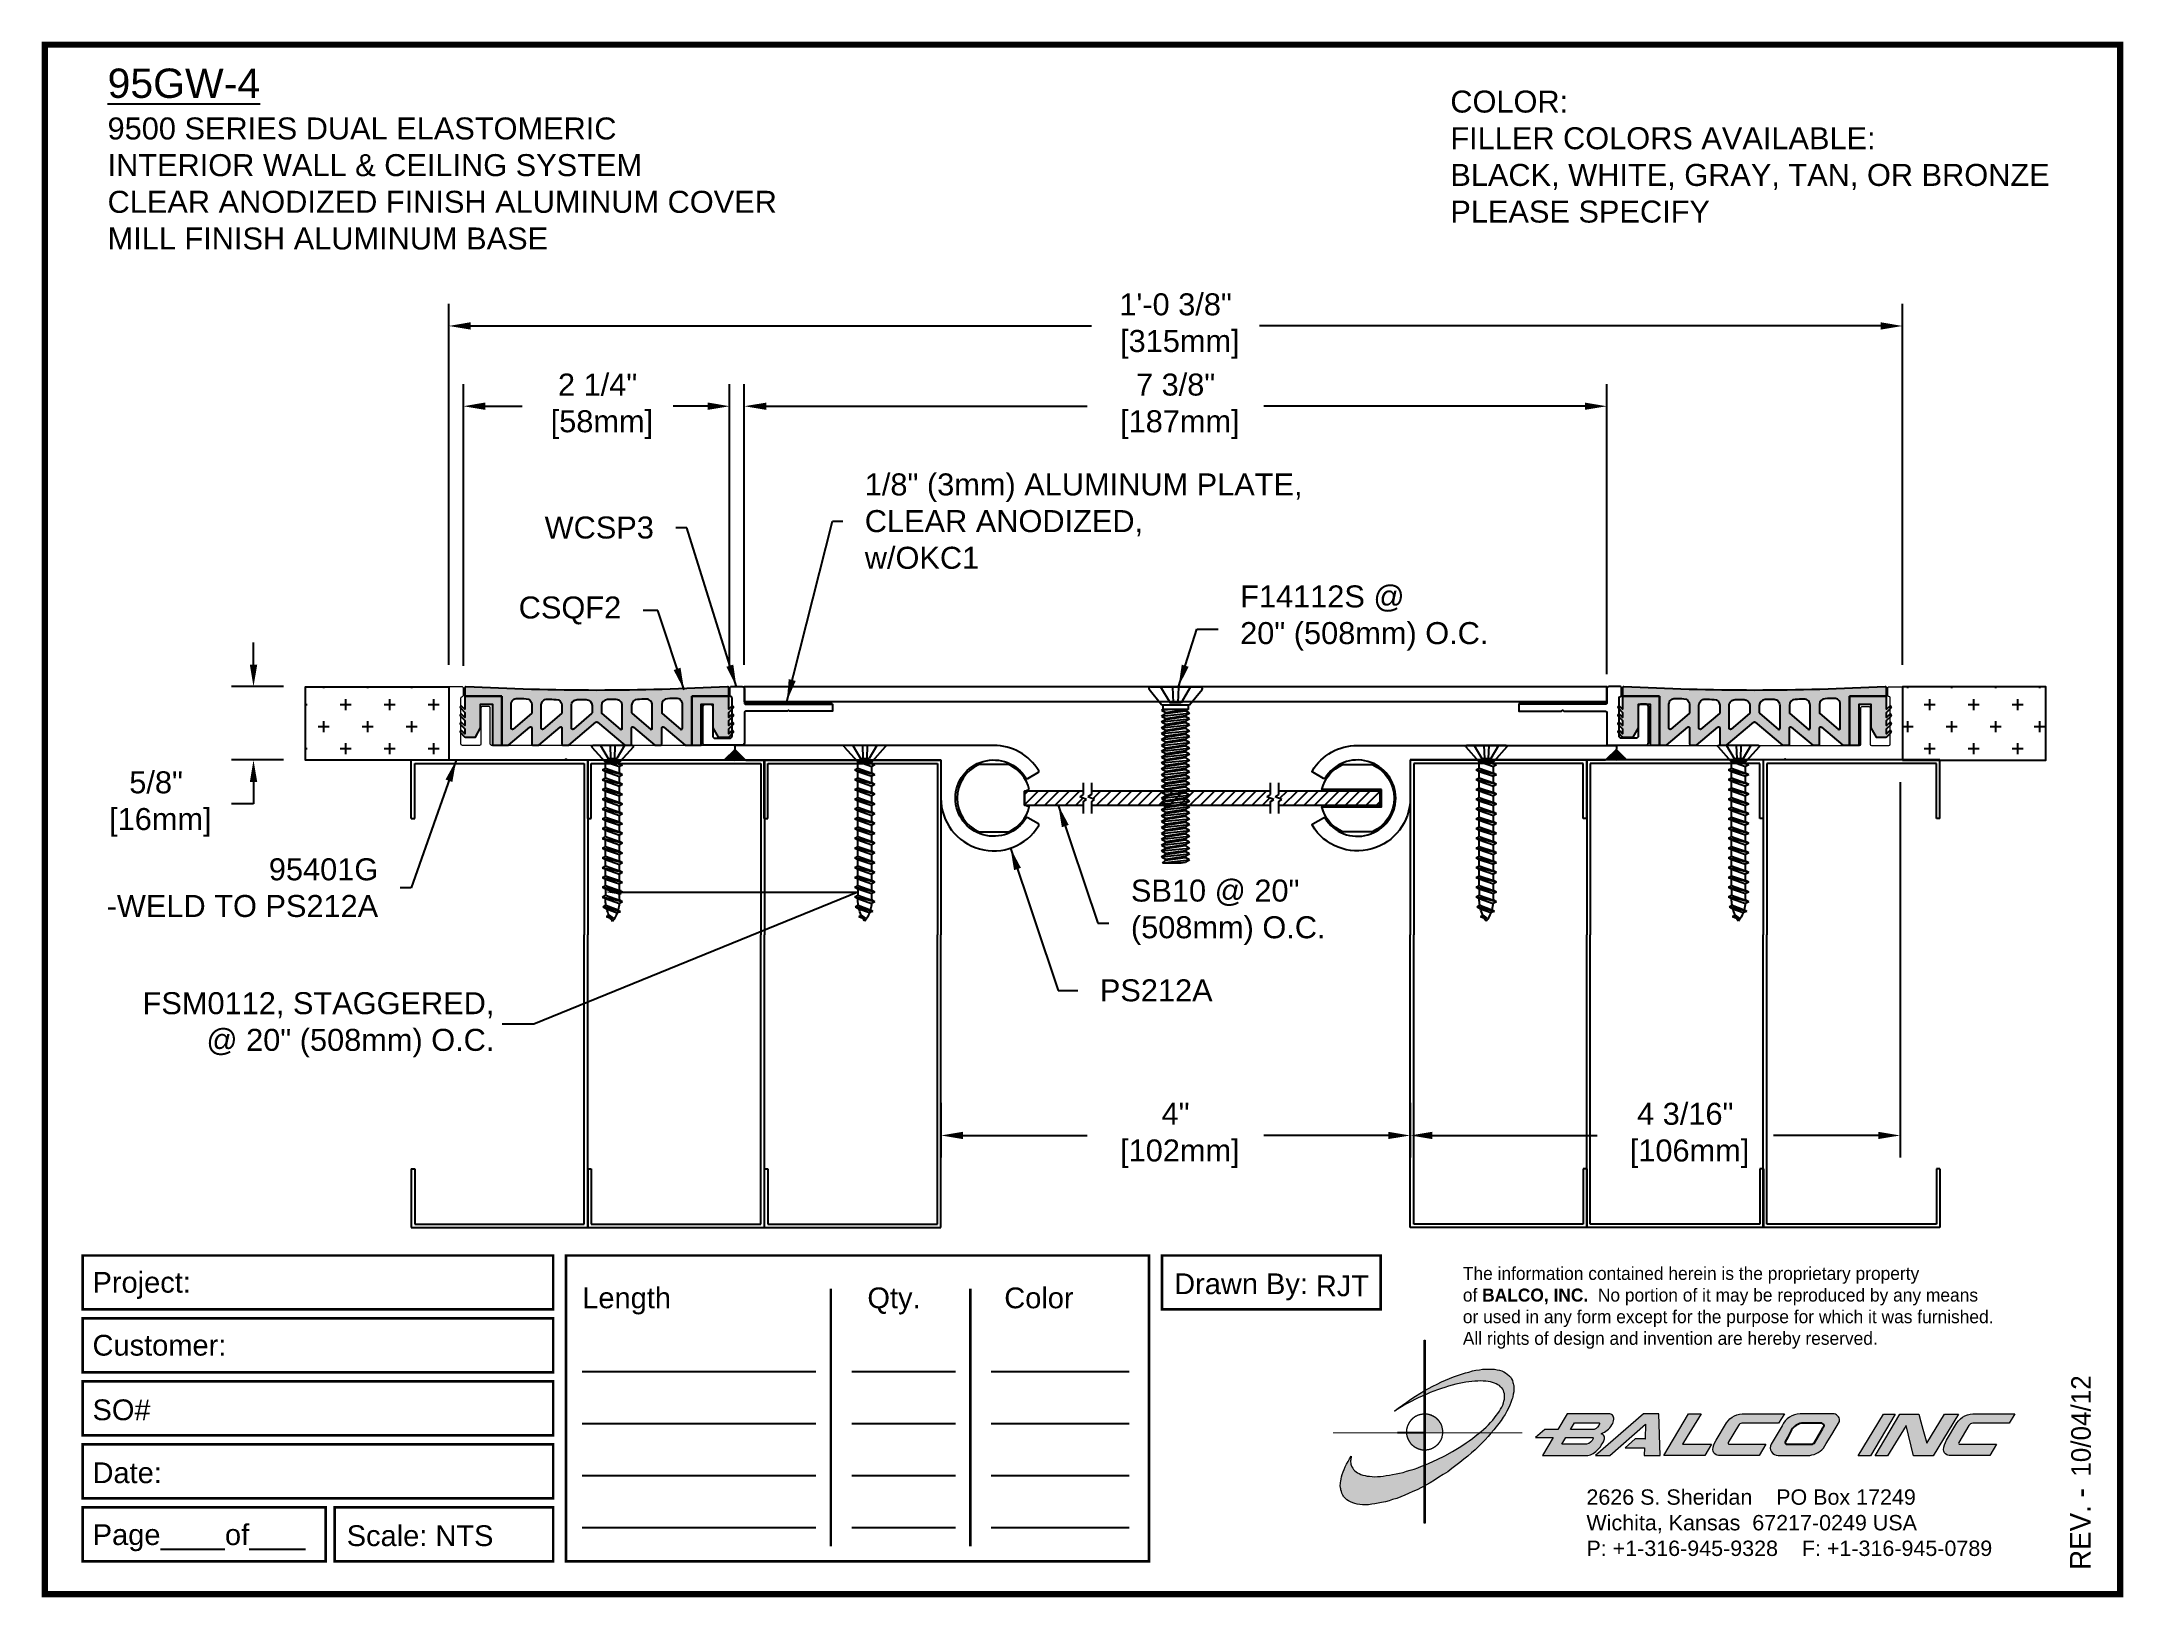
# Paper-space layout 'Layout1' of a CAD drawing. Header units: inches. Extents: x 0 to 10, y 0 to 7.5.
# The model-space entities are those that its viewports show. They can reach past a viewport. Long polylines and large blocks are cut down to what shows.
import ezdxf
from ezdxf import colors
from ezdxf.entities.mleader import LeaderData, LeaderLine
from ezdxf.math import Vec2, Vec3

# ---------------------------------------------------------------- set-up
doc = ezdxf.new("R2010")
doc.units = ezdxf.units.IN
doc.header["$MEASUREMENT"] = 0
for name, color, linetype in [('anchors', 4, 'Continuous'), ('Border', 7, 'Continuous'), ('conditions', 1, 'Continuous'), ('dimensions', 3, 'Continuous'), ('FILLER', 2, 'Continuous'), ('Fillers', 2, 'Continuous'), ('METALS', 7, 'Continuous'), ('text', 2, 'Continuous')]:
    doc.layers.add(name, color=color, linetype=linetype)
doc.styles.add('ARIAL', font='arial.ttf')
doc.styles.add('Copyright', font='ERASDEMI.TTF')
doc.dimstyles.new('Arial', dxfattribs={"dimtxt": 0.1875, "dimasz": 0.1875, "dimexe": 0.1875, "dimexo": 0.1875, "dimgap": 0.1875, "dimtad": 0, "dimtih": 1, "dimtoh": 1, "dimdec": 4, "dimzin": 0, "dimdsep": 46, "dimlunit": 4, "dimtxsty": 'ARIAL', "dimcen": 0.09, "dimadec": 0, "dimazin": 0, "dimtfac": 1, "dimtdec": 4, "dimtofl": 0, "dimtmove": 0, "dimatfit": 3, "dimfxl": 0, "dimfrac": 2, "dimtolj": 1, "dimtzin": 0, "dimarcsym": 0})

psp = doc.layouts.get("Layout1")

# ---------------------------------------------------------------- texts
at = {"insert": (6.843, 1.591), "char_height": 0.0625, "width": 50.295, "attachment_point": 1, "style": 'Copyright'}
psp.add_mtext('The information contained herein is the proprietary property\\Pof {\\fEras Bold ITC|b0|i0|c0|p34;BALCO, INC.}  No portion of it may be reproduced by any means\\Por used in any form except for the purpose for which it was furnished.\\PAll rights of design and invention are hereby reserved.', dxfattribs=at)
at = {"layer": 'Border', "insert": (7.438, 0.52), "char_height": 0.074, "width": 2.3438, "attachment_point": 1, "style": 'ARIAL'}
psp.add_mtext('2626 S. Sheridan    PO Box 17249\\PWichita, Kansas  67217-0249 USA \\PP: +1-316-945-9328    F: +1-316-945-0789', dxfattribs=at)

msp = doc.modelspace()

# ---------------------------------------------------------------- texts
at = {"layer": 'text', "attachment_point": 1, "style": 'ARIAL'}
for s, insert, char_height, width in [('{\\L95GW-4\\P\\H0.75x;\\l9500 SERIES DUAL ELASTOMERIC\\PINTERIOR WALL & CEILING SYSTEM \\PCLEAR ANODIZED FINISH ALUMINUM COVER\\PMILL FINISH ALUMINUM BASE}', (-0.10847, 7.29584), 0.25, 7.03125), ('COLOR:{\\L                           }   \\~\\PFILLER COLORS AVAILABLE:\\PBLACK, WHITE, GRAY, TAN, OR BRONZE\\PPLEASE SPECIFY\\~', (11.33562, 7.10834), 0.1875, 5.2734375)]:
    msp.add_mtext(s, dxfattribs=dict(at, insert=insert, char_height=char_height, width=width))
at = {"layer": 'text', "char_height": 0.1875, "style": 'ARIAL'}
for s, insert, attachment_point in [('1/8" (3mm) ALUMINUM PLATE,\\PCLEAR ANODIZED,\\Pw/OKC1 ', (6.34503, 3.43773), 4), ('WCSP3', (4.54761, 3.38291), 6), ('F14112S @\\P20" (508mm) O.C.', (9.54417, 2.61257), 4), ('CSQF2', (4.26865, 2.67695), 6), ('95401G\\P-WELD TO PS212A', (2.19806, 0.31366), 6), ('SB10 @ 20"\\P(508mm) O.C.', (8.61321, 0.10549), 4), ('PS212A', (8.34848, -0.65662), 7)]:
    msp.add_mtext(s, dxfattribs=dict(at, insert=insert, attachment_point=attachment_point))

# ---------------------------------------------------------------- blocks, each defined once
blk = doc.blocks.new('ACADlogo')
h = blk.add_hatch(color=256)
h.paths.add_polyline_path([(-3.346, 1.223), (-3.351, 1.223), (-3.351, 0.979), (-3.346, 0.982)])
h.paths.add_polyline_path([(-3.346, 0.961), (-3.351, 0.959), (-3.351, 0.868), (-3.346, 0.868)])
h.paths.add_polyline_path([(-3.346, 0.777), (-3.351, 0.777), (-3.351, 0.699), (-3.351, 0.695), (-3.35, 0.695), (-3.346, 0.695)])
h.paths.add_polyline_path([(-3.346, 0.864), (-3.346, 0.868), (-3.35, 0.868), (-3.351, 0.868), (-3.351, 0.777), (-3.346, 0.777), (-3.346, 0.778), (-3.348, 0.778)])
h.paths.add_polyline_path([(-3.346, 0.524), (-3.351, 0.521), (-3.351, 0.342), (-3.346, 0.342)])
h.paths.add_polyline_path([(-3.346, 0.695), (-3.351, 0.695), (-3.351, 0.621), (-3.346, 0.623)])
h.paths.add_polyline_path([(-3.346, 0.623), (-3.351, 0.621), (-3.351, 0.521), (-3.346, 0.524)])
h.paths.add_polyline_path([(-3.346, 0.982), (-3.351, 0.979), (-3.351, 0.959), (-3.346, 0.961)])
h = blk.add_hatch(color=175)
h.paths.add_polyline_path([(-3.518, 0.573), (-3.534, 0.571), (-3.548, 0.569), (-3.562, 0.567), (-3.576, 0.567), (-3.589, 0.566), (-3.602, 0.567), (-3.614, 0.568), (-3.625, 0.569), (-3.636, 0.572), (-3.646, 0.574), (-3.656, 0.577), (-3.664, 0.581), (-3.673, 0.585), (-3.679, 0.589), (-3.685, 0.595), (-3.688, 0.598), (-3.691, 0.6), (-3.695, 0.607), (-3.699, 0.614), (-3.703, 0.621), (-3.704, 0.626), (-3.705, 0.631), (-3.706, 0.637), (-3.706, 0.642), (-3.705, 0.648), (-3.705, 0.653), (-3.703, 0.659), (-3.702, 0.665), (-3.71, 0.652), (-3.717, 0.639), (-3.725, 0.626), (-3.731, 0.613), (-3.737, 0.601), (-3.741, 0.589), (-3.746, 0.577), (-3.749, 0.566), (-3.751, 0.555), (-3.753, 0.544), (-3.754, 0.538), (-3.754, 0.533), (-3.755, 0.523), (-3.754, 0.513), (-3.753, 0.508), (-3.752, 0.503), (-3.75, 0.494), (-3.748, 0.486), (-3.743, 0.477), (-3.74, 0.473), (-3.738, 0.469), (-3.734, 0.465), (-3.73, 0.461), (-3.723, 0.455), (-3.715, 0.449), (-3.706, 0.445), (-3.695, 0.44), (-3.685, 0.437), (-3.674, 0.434), (-3.661, 0.432), (-3.648, 0.431), (-3.634, 0.431), (-3.62, 0.431), (-3.604, 0.433), (-3.588, 0.435), (-3.572, 0.438), (-3.556, 0.441), (-3.538, 0.445), (-3.52, 0.449), (-3.503, 0.456), (-3.483, 0.461), (-3.464, 0.469), (-3.445, 0.477), (-3.426, 0.485), (-3.406, 0.494), (-3.385, 0.503), (-3.364, 0.514), (-3.351, 0.521), (-3.351, 0.621), (-3.364, 0.616), (-3.382, 0.609), (-3.4, 0.603), (-3.418, 0.598), (-3.436, 0.592), (-3.453, 0.587), (-3.47, 0.583), (-3.486, 0.579), (-3.503, 0.576)])
h.paths.add_polyline_path([(-3.215, 0.687), (-3.251, 0.667), (-3.289, 0.649), (-3.327, 0.631), (-3.345, 0.623), (-3.346, 0.623), (-3.346, 0.524), (-3.343, 0.525), (-3.323, 0.537), (-3.302, 0.549), (-3.28, 0.563), (-3.259, 0.577), (-3.238, 0.59), (-3.218, 0.605), (-3.198, 0.62), (-3.179, 0.635), (-3.16, 0.65), (-3.141, 0.665), (-3.123, 0.681), (-3.106, 0.696), (-3.089, 0.712), (-3.074, 0.727), (-3.058, 0.743), (-3.043, 0.759), (-3.03, 0.775), (-3.028, 0.777), (-3.085, 0.777), (-3.091, 0.772), (-3.105, 0.761), (-3.118, 0.75), (-3.134, 0.739), (-3.149, 0.729), (-3.165, 0.718), (-3.182, 0.707), (-3.198, 0.697)])
h.paths.add_polyline_path([(-2.921, 1.009), (-2.922, 1.015), (-2.924, 1.02), (-2.926, 1.029), (-2.931, 1.038), (-2.934, 1.043), (-2.936, 1.047), (-2.94, 1.05), (-2.943, 1.054), (-2.951, 1.06), (-2.959, 1.066), (-2.968, 1.071), (-2.978, 1.075), (-2.989, 1.079), (-3, 1.081), (-3.013, 1.083), (-3.026, 1.084), (-3.04, 1.084), (-3.054, 1.084), (-3.07, 1.083), (-3.085, 1.081), (-3.102, 1.079), (-3.118, 1.075), (-3.136, 1.07), (-3.153, 1.066), (-3.171, 1.06), (-3.191, 1.054), (-3.21, 1.047), (-3.229, 1.039), (-3.248, 1.031), (-3.268, 1.022), (-3.289, 1.012), (-3.31, 1.002), (-3.33, 0.991), (-3.346, 0.982), (-3.346, 0.961), (-3.342, 0.962), (-3.323, 0.971), (-3.305, 0.978), (-3.287, 0.984), (-3.268, 0.991), (-3.251, 0.996), (-3.234, 1.002), (-3.216, 1.007), (-3.199, 1.011), (-3.182, 1.015), (-3.167, 1.018), (-3.15, 1.021), (-3.136, 1.023), (-3.121, 1.025), (-3.107, 1.026), (-3.093, 1.026), (-3.079, 1.027), (-3.067, 1.026), (-3.054, 1.026), (-3.043, 1.025), (-3.032, 1.022), (-3.022, 1.02), (-3.013, 1.016), (-3.004, 1.013), (-2.997, 1.009), (-2.989, 1.005), (-2.983, 0.999), (-2.98, 0.996), (-2.978, 0.994), (-2.973, 0.987), (-2.969, 0.981), (-2.967, 0.973), (-2.965, 0.965), (-2.964, 0.957), (-2.964, 0.949), (-2.964, 0.944), (-2.965, 0.94), (-2.967, 0.93), (-2.969, 0.921), (-2.973, 0.911), (-2.978, 0.901), (-2.983, 0.891), (-2.989, 0.881), (-2.996, 0.871), (-3.004, 0.86), (-3.012, 0.849), (-3.021, 0.838), (-3.032, 0.827), (-3.042, 0.816), (-3.053, 0.805), (-3.065, 0.794), (-3.077, 0.783), (-3.085, 0.777), (-3.028, 0.777), (-3.016, 0.791), (-3.004, 0.806), (-2.992, 0.822), (-2.981, 0.837), (-2.971, 0.852), (-2.962, 0.866), (-2.954, 0.882), (-2.946, 0.896), (-2.939, 0.91), (-2.934, 0.924), (-2.929, 0.938), (-2.926, 0.944), (-2.925, 0.951), (-2.922, 0.963), (-2.92, 0.975), (-2.92, 0.982), (-2.919, 0.987), (-2.92, 0.999), (-2.92, 1.005)])
h.paths.add_polyline_path([(-3.372, 0.966), (-3.393, 0.953), (-3.415, 0.94), (-3.435, 0.925), (-3.455, 0.911), (-3.475, 0.897), (-3.494, 0.882), (-3.468, 0.898), (-3.439, 0.915), (-3.41, 0.93), (-3.396, 0.938), (-3.38, 0.945), (-3.351, 0.959), (-3.351, 0.979)])
h = blk.add_hatch(color=256)
h.paths.add_polyline_path([(-3.268, 0.814), (-3.27, 0.819), (-3.273, 0.824), (-3.276, 0.828), (-3.279, 0.833), (-3.282, 0.837), (-3.286, 0.841), (-3.29, 0.845), (-3.294, 0.849), (-3.298, 0.852), (-3.303, 0.855), (-3.308, 0.858), (-3.313, 0.86), (-3.318, 0.863), (-3.323, 0.864), (-3.328, 0.866), (-3.334, 0.867), (-3.339, 0.868), (-3.345, 0.868), (-3.346, 0.868), (-3.346, 0.777), (-3.335, 0.777), (-3.262, 0.777), (-3.262, 0.781), (-3.262, 0.787), (-3.263, 0.792), (-3.264, 0.798), (-3.265, 0.803), (-3.266, 0.808)])
h.paths.add_polyline_path([(-3.351, 0.777), (-3.436, 0.777), (-3.435, 0.773), (-3.435, 0.768), (-3.434, 0.762), (-3.432, 0.757), (-3.431, 0.752), (-3.428, 0.747), (-3.426, 0.742), (-3.423, 0.737), (-3.42, 0.732), (-3.417, 0.728), (-3.414, 0.723), (-3.41, 0.719), (-3.406, 0.716), (-3.401, 0.712), (-3.397, 0.709), (-3.392, 0.706), (-3.387, 0.704), (-3.382, 0.701), (-3.377, 0.699), (-3.372, 0.698), (-3.367, 0.696), (-3.361, 0.695), (-3.356, 0.695), (-3.351, 0.695)])
h.paths.add_polyline_path([(-3.346, 0.868), (-3.35, 0.868), (-3.351, 0.868), (-3.351, 0.777), (-3.346, 0.777)])
h = blk.add_hatch(color=256)
h.paths.add_polyline_path([(-2.438, 0.844, 0.412988), (-2.461, 0.869), (-2.663, 0.869), (-2.707, 0.794), (-2.771, 0.794), (-2.815, 0.755), (-2.73, 0.755), (-2.781, 0.668), (-2.563, 0.668, 0.107996), (-2.538, 0.677, 0.108939), (-2.494, 0.724, 0.080345), (-2.483, 0.745, 0.419497), (-2.499, 0.773, 0.149928), (-2.447, 0.815, 0.134283)])
h.paths.add_polyline_path([(-2.507, 0.821, -0.209012), (-2.532, 0.794), (-2.538, 0.794), (-2.646, 0.794), (-2.627, 0.825), (-2.51, 0.825, -0.56619)], flags=16)
h.paths.add_polyline_path([(-2.538, 0.75, -0.241309), (-2.569, 0.722), (-2.688, 0.722), (-2.669, 0.755), (-2.541, 0.755, -0.56619)], flags=16)
for points in [[(-2.285, 0.819), (-2.287, 0.748), (-2.335, 0.748), (-2.383, 0.705), (-2.29, 0.705), (-2.292, 0.668), (-2.215, 0.668), (-2.221, 0.869), (-2.295, 0.869), (-2.527, 0.668), (-2.458, 0.668)], [(-2.018, 0.869), (-2.079, 0.869), (-2.198, 0.668), (-2, 0.668), (-1.968, 0.722), (-2.107, 0.722), (-2.085, 0.759), (-2.064, 0.794)], [(-1.617, 0.869), (-1.807, 0.869, 0.270182), (-1.896, 0.825), (-1.946, 0.742, 0.109019), (-1.961, 0.695, 0.340665), (-1.945, 0.672, 0.129907), (-1.923, 0.668), (-1.738, 0.668), (-1.706, 0.722), (-1.878, 0.722), (-1.882, 0.722, -0.601242), (-1.887, 0.731), (-1.838, 0.813, -0.253048), (-1.821, 0.823), (-1.645, 0.823)], [(-1.083, 0.867), (-1.14, 0.867), (-1.261, 0.667), (-1.26, 0.667), (-1.202, 0.667)], [(-0.96, 0.83), (-0.969, 0.867), (-1.061, 0.867), (-1.179, 0.667), (-1.12, 0.667), (-1.031, 0.812), (-0.995, 0.667), (-0.9, 0.667), (-0.778, 0.867), (-0.846, 0.867), (-0.931, 0.727), (-0.951, 0.795)], [(-0.507, 0.869), (-0.697, 0.869, 0.270182), (-0.786, 0.825), (-0.836, 0.742, 0.109019), (-0.85, 0.695, 0.340665), (-0.835, 0.672, 0.129907), (-0.812, 0.668), (-0.628, 0.668), (-0.595, 0.722), (-0.768, 0.722), (-0.772, 0.722, -0.601242), (-0.777, 0.731), (-0.728, 0.813, -0.253048), (-0.71, 0.823), (-0.534, 0.823)], [(-3.346, 0.623), (-3.351, 0.621), (-3.351, 0.521), (-3.346, 0.524)]]:
    blk.add_hatch(color=256).paths.add_polyline_path(points)
h = blk.add_hatch(color=256)
h.paths.add_polyline_path([(-1.377, 0.868), (-1.383, 0.868), (-1.383, 0.868), (-1.44, 0.868), (-1.492, 0.868), (-1.541, 0.868, 0.297712), (-1.628, 0.811), (-1.68, 0.723, 0.585116), (-1.646, 0.668), (-1.506, 0.668, 0.210586), (-1.429, 0.703), (-1.415, 0.726), (-1.389, 0.769), (-1.352, 0.831, 0.4352)])
h.paths.add_polyline_path([(-1.437, 0.823, -0.603783), (-1.428, 0.805), (-1.431, 0.801), (-1.434, 0.796), (-1.438, 0.789), (-1.474, 0.728, -0.229001), (-1.489, 0.722), (-1.494, 0.722), (-1.501, 0.722), (-1.597, 0.722), (-1.604, 0.722, -0.492401), (-1.613, 0.734), (-1.601, 0.757), (-1.591, 0.775), (-1.582, 0.791, -0.238368), (-1.535, 0.823)], flags=16)
for q in [(-3.48, 0.777), (-3.351, 0.642)]:
    blk.add_line((-3.351, 0.777), q)
at = {"color": 7, "lineweight": 0}
for points in [[(-3.351, 1.223), (-3.346, 1.223), (-3.346, 0.342), (-3.351, 0.342), (-3.351, 1.223)], [(-2.292, 0.668), (-2.215, 0.668), (-2.221, 0.869), (-2.295, 0.869), (-2.527, 0.668), (-2.458, 0.668), (-2.285, 0.819), (-2.287, 0.748), (-2.286, 0.748), (-2.335, 0.748), (-2.383, 0.705), (-2.29, 0.705), (-2.292, 0.668), (-2.292, 0.668)], [(-2.198, 0.668), (-2.079, 0.869), (-2.018, 0.869), (-2.064, 0.794), (-2.085, 0.759), (-2.107, 0.722), (-1.968, 0.722), (-2, 0.668), (-2.198, 0.668), (-2.198, 0.668)], [(-1.383, 0.868), (-1.383, 0.868)], [(-1.261, 0.667), (-1.14, 0.867), (-1.083, 0.867), (-1.202, 0.667), (-1.26, 0.667), (-1.261, 0.667), (-1.261, 0.667)], [(-0.9, 0.667), (-0.995, 0.667), (-1.031, 0.812), (-1.12, 0.667), (-1.179, 0.667), (-1.061, 0.867), (-0.969, 0.867), (-0.96, 0.83), (-0.951, 0.795), (-0.931, 0.727), (-0.846, 0.867), (-0.778, 0.867), (-0.9, 0.667), (-0.9, 0.667)]]:
    blk.add_lwpolyline(points, dxfattribs=at)
at = {"color": 175, "lineweight": 0}
blk.add_lwpolyline([(-2.926, 1.029), (-2.924, 1.02), (-2.922, 1.015), (-2.921, 1.009), (-2.92, 1.005), (-2.92, 0.999), (-2.919, 0.987), (-2.92, 0.982), (-2.92, 0.975), (-2.922, 0.963), (-2.925, 0.951), (-2.926, 0.944), (-2.929, 0.938), (-2.934, 0.924), (-2.939, 0.91), (-2.946, 0.896), (-2.954, 0.882), (-2.962, 0.866), (-2.971, 0.852), (-2.981, 0.837), (-2.992, 0.822), (-3.004, 0.806), (-3.016, 0.791), (-3.03, 0.775), (-3.043, 0.759), (-3.058, 0.743), (-3.074, 0.727), (-3.089, 0.712), (-3.106, 0.696), (-3.123, 0.681), (-3.141, 0.665), (-3.16, 0.65), (-3.179, 0.635), (-3.198, 0.62), (-3.218, 0.605), (-3.238, 0.59), (-3.259, 0.577), (-3.28, 0.563), (-3.302, 0.549), (-3.323, 0.537), (-3.343, 0.525), (-3.364, 0.514), (-3.385, 0.503), (-3.406, 0.494), (-3.426, 0.485), (-3.445, 0.477), (-3.464, 0.469), (-3.483, 0.461), (-3.503, 0.456), (-3.52, 0.449), (-3.538, 0.445), (-3.556, 0.441), (-3.572, 0.438), (-3.588, 0.435), (-3.604, 0.433), (-3.62, 0.431), (-3.634, 0.431), (-3.648, 0.431), (-3.661, 0.432), (-3.674, 0.434), (-3.685, 0.437), (-3.695, 0.44), (-3.706, 0.445), (-3.715, 0.449), (-3.723, 0.455), (-3.73, 0.461), (-3.734, 0.465), (-3.738, 0.469), (-3.74, 0.473), (-3.743, 0.477), (-3.748, 0.486), (-3.75, 0.494), (-3.752, 0.503), (-3.753, 0.508), (-3.754, 0.513), (-3.755, 0.523), (-3.754, 0.533), (-3.754, 0.538), (-3.753, 0.544), (-3.751, 0.555), (-3.749, 0.566), (-3.746, 0.577), (-3.741, 0.589), (-3.737, 0.601), (-3.731, 0.613), (-3.725, 0.626), (-3.717, 0.639), (-3.71, 0.652), (-3.702, 0.665), (-3.703, 0.659), (-3.705, 0.653), (-3.705, 0.648), (-3.706, 0.642), (-3.706, 0.637), (-3.705, 0.631), (-3.704, 0.626), (-3.703, 0.621), (-3.699, 0.614), (-3.695, 0.607), (-3.691, 0.6), (-3.688, 0.598), (-3.685, 0.595), (-3.679, 0.589), (-3.673, 0.585), (-3.664, 0.581), (-3.656, 0.577), (-3.646, 0.574), (-3.636, 0.572), (-3.625, 0.569), (-3.614, 0.568), (-3.602, 0.567), (-3.589, 0.566), (-3.576, 0.567), (-3.562, 0.567), (-3.548, 0.569), (-3.534, 0.571), (-3.518, 0.573), (-3.503, 0.576), (-3.486, 0.579), (-3.47, 0.583), (-3.453, 0.587), (-3.436, 0.592), (-3.418, 0.598), (-3.4, 0.603), (-3.382, 0.609), (-3.364, 0.616), (-3.345, 0.623), (-3.327, 0.631), (-3.289, 0.649), (-3.251, 0.667), (-3.215, 0.687), (-3.198, 0.697), (-3.182, 0.707), (-3.165, 0.718), (-3.149, 0.729), (-3.134, 0.739), (-3.118, 0.75), (-3.105, 0.761), (-3.091, 0.772), (-3.077, 0.783), (-3.065, 0.794), (-3.053, 0.805), (-3.042, 0.816), (-3.032, 0.827), (-3.021, 0.838), (-3.012, 0.849), (-3.004, 0.86), (-2.996, 0.871), (-2.989, 0.881), (-2.983, 0.891), (-2.978, 0.901), (-2.973, 0.911), (-2.969, 0.921), (-2.967, 0.93), (-2.965, 0.94), (-2.964, 0.944), (-2.964, 0.949), (-2.964, 0.957), (-2.965, 0.965), (-2.967, 0.973), (-2.969, 0.981), (-2.973, 0.987), (-2.978, 0.994), (-2.98, 0.996), (-2.983, 0.999), (-2.989, 1.005), (-2.997, 1.009), (-3.004, 1.013), (-3.013, 1.016), (-3.022, 1.02), (-3.032, 1.022), (-3.043, 1.025), (-3.054, 1.026), (-3.067, 1.026), (-3.079, 1.027), (-3.093, 1.026), (-3.107, 1.026), (-3.121, 1.025), (-3.136, 1.023), (-3.15, 1.021), (-3.167, 1.018), (-3.182, 1.015), (-3.199, 1.011), (-3.216, 1.007), (-3.234, 1.002), (-3.251, 0.996), (-3.268, 0.991), (-3.287, 0.984), (-3.305, 0.978), (-3.323, 0.971), (-3.342, 0.962), (-3.38, 0.945), (-3.396, 0.938), (-3.41, 0.93), (-3.439, 0.915), (-3.468, 0.898), (-3.494, 0.882), (-3.475, 0.897), (-3.455, 0.911), (-3.435, 0.925), (-3.415, 0.94), (-3.393, 0.953), (-3.372, 0.966), (-3.351, 0.979), (-3.33, 0.991), (-3.31, 1.002), (-3.289, 1.012), (-3.268, 1.022), (-3.248, 1.031), (-3.229, 1.039), (-3.21, 1.047), (-3.191, 1.054), (-3.171, 1.06), (-3.153, 1.066), (-3.136, 1.07), (-3.118, 1.075), (-3.102, 1.079), (-3.085, 1.081), (-3.07, 1.083), (-3.054, 1.084), (-3.04, 1.084), (-3.026, 1.084), (-3.013, 1.083), (-3, 1.081), (-2.989, 1.079), (-2.978, 1.075), (-2.968, 1.071), (-2.959, 1.066), (-2.951, 1.06), (-2.943, 1.054), (-2.94, 1.05), (-2.936, 1.047), (-2.934, 1.043), (-2.931, 1.038), (-2.926, 1.029), (-2.926, 1.029)], dxfattribs=at)
at = {"color": 7, "lineweight": 0, "const_width": 0.0064}
blk.add_lwpolyline([(-3.262, 0.781), (-3.262, 0.787), (-3.263, 0.792), (-3.264, 0.798), (-3.265, 0.803), (-3.266, 0.808), (-3.268, 0.814), (-3.27, 0.819), (-3.273, 0.824), (-3.276, 0.828), (-3.279, 0.833), (-3.282, 0.837), (-3.286, 0.841), (-3.29, 0.845), (-3.294, 0.849), (-3.298, 0.852), (-3.303, 0.855), (-3.308, 0.858), (-3.313, 0.86), (-3.318, 0.863), (-3.323, 0.864), (-3.328, 0.866), (-3.334, 0.867), (-3.339, 0.868), (-3.345, 0.868), (-3.35, 0.868), (-3.356, 0.868), (-3.361, 0.867), (-3.367, 0.866), (-3.372, 0.865), (-3.377, 0.863), (-3.382, 0.862), (-3.387, 0.859), (-3.392, 0.857), (-3.397, 0.854), (-3.401, 0.851), (-3.406, 0.847), (-3.41, 0.843), (-3.414, 0.839), (-3.417, 0.835), (-3.42, 0.831), (-3.423, 0.826), (-3.426, 0.821), (-3.428, 0.816), (-3.431, 0.811), (-3.432, 0.806), (-3.434, 0.801), (-3.435, 0.795), (-3.435, 0.79), (-3.436, 0.784), (-3.436, 0.779), (-3.435, 0.773), (-3.435, 0.768), (-3.434, 0.762), (-3.432, 0.757), (-3.431, 0.752), (-3.428, 0.747), (-3.426, 0.742), (-3.423, 0.737), (-3.42, 0.732), (-3.417, 0.728), (-3.414, 0.723), (-3.41, 0.719), (-3.406, 0.716), (-3.401, 0.712), (-3.397, 0.709), (-3.392, 0.706), (-3.387, 0.704), (-3.382, 0.701), (-3.377, 0.699), (-3.372, 0.698), (-3.367, 0.696), (-3.361, 0.695), (-3.356, 0.695), (-3.35, 0.695), (-3.345, 0.695), (-3.339, 0.695), (-3.334, 0.696), (-3.328, 0.697), (-3.323, 0.698), (-3.318, 0.7), (-3.313, 0.702), (-3.308, 0.705), (-3.303, 0.708), (-3.298, 0.711), (-3.294, 0.714), (-3.29, 0.718), (-3.286, 0.721), (-3.282, 0.726), (-3.279, 0.73), (-3.276, 0.734), (-3.273, 0.739), (-3.27, 0.744), (-3.268, 0.749), (-3.266, 0.754), (-3.265, 0.76), (-3.264, 0.765), (-3.263, 0.77), (-3.262, 0.776), (-3.262, 0.781)], dxfattribs=at)
at = {"color": 7, "lineweight": 0}
for points in [[(-2.447, 0.815, 0.130368), (-2.438, 0.843, 0.448367), (-2.463, 0.869), (-2.663, 0.869), (-2.707, 0.794), (-2.771, 0.794), (-2.815, 0.755), (-2.73, 0.755), (-2.781, 0.668), (-2.563, 0.668, 0.107996), (-2.538, 0.677, 0.108939), (-2.494, 0.724, 0.077395), (-2.484, 0.744, 0.430878), (-2.499, 0.773, 0.149928)], [(-2.507, 0.821, -0.209012), (-2.532, 0.794), (-2.538, 0.794), (-2.646, 0.794), (-2.627, 0.825), (-2.512, 0.825), (-2.509, 0.825, -0.531288)], [(-1.838, 0.813), (-1.887, 0.731, 0.587385), (-1.882, 0.722), (-1.878, 0.722), (-1.706, 0.722), (-1.738, 0.668), (-1.923, 0.668, -0.129907), (-1.945, 0.672, -0.349839), (-1.961, 0.696, -0.107341), (-1.946, 0.742), (-1.896, 0.825, -0.270182), (-1.807, 0.869), (-1.617, 0.869), (-1.645, 0.823), (-1.821, 0.823, 0.252436)], [(-1.68, 0.723, 0.585116), (-1.646, 0.668), (-1.506, 0.668, 0.210586), (-1.429, 0.703), (-1.415, 0.726), (-1.389, 0.769), (-1.352, 0.831, 0.4352), (-1.377, 0.868), (-1.383, 0.868), (-1.383, 0.868), (-1.44, 0.868), (-1.492, 0.868), (-1.541, 0.868, 0.297712), (-1.628, 0.811)], [(-0.728, 0.813), (-0.777, 0.731, 0.587385), (-0.772, 0.722), (-0.768, 0.722), (-0.595, 0.722), (-0.628, 0.668), (-0.812, 0.668, -0.129907), (-0.835, 0.672, -0.349839), (-0.85, 0.696, -0.107341), (-0.836, 0.742), (-0.786, 0.825, -0.270182), (-0.697, 0.869), (-0.507, 0.869), (-0.534, 0.823), (-0.71, 0.823, 0.252436)], [(-2.569, 0.722), (-2.688, 0.722), (-2.669, 0.755), (-2.543, 0.755), (-2.54, 0.755, -0.531288), (-2.538, 0.75, -0.241309)]]:
    blk.add_lwpolyline(points, format="xyb", close=True, dxfattribs=at)
blk.add_lwpolyline([(-1.437, 0.823), (-1.535, 0.823, 0.238368), (-1.582, 0.791), (-1.591, 0.775), (-1.601, 0.757), (-1.613, 0.734, 0.490298), (-1.604, 0.722), (-1.597, 0.722), (-1.501, 0.722), (-1.494, 0.722), (-1.489, 0.722, 0.229001), (-1.474, 0.728), (-1.438, 0.789), (-1.434, 0.796), (-1.431, 0.801), (-1.428, 0.805, 0.603783)], format="xyb", close=True)
blk.add_lwpolyline([(-2.879, 0.777, 0.00455, 0.00455, 0), (-3.791, 0.777, 0.00183, 0.00183, 0), (-3.791, 0.777, 0.00183, 0.00183, 0)], format="xyseb", dxfattribs=at)
blk = doc.blocks.new('Quantity Data')
at = {"layer": 'Border', "color": 253}
for p, q in [((2.755, 1.254), (3.881, 1.254)), ((4.054, 1.254), (4.553, 1.254)), ((4.725, 1.254), (5.389, 1.254)), ((2.755, 1.004), (3.881, 1.004)), ((4.054, 1.004), (4.553, 1.004)), ((4.725, 1.004), (5.389, 1.004)), ((2.755, 0.754), (3.881, 0.754)), ((4.054, 0.754), (4.553, 0.754)), ((4.725, 0.754), (5.389, 0.754)), ((2.755, 0.504), (3.881, 0.504)), ((4.054, 0.504), (4.553, 0.504)), ((4.725, 0.504), (5.389, 0.504))]:
    blk.add_line(p, q, dxfattribs=at)
at = {"layer": 'Border', "const_width": 0.0125}
blk.add_lwpolyline([(5.485, 0.341), (2.678, 0.341), (2.678, 1.813), (5.485, 1.813)], close=True, dxfattribs=at)
for points in [[(3.953, 1.653), (3.953, 0.412)], [(4.625, 1.653), (4.625, 0.412)]]:
    blk.add_lwpolyline(points, dxfattribs=at)
at = {"layer": 'Border', "style": 'ARIAL'}
for s, p in [('Length', (2.756, 1.559)), ('Qty.', (4.129, 1.559)), ('Color', (4.788, 1.559))]:
    blk.add_text(s, height=0.1, dxfattribs=at).set_placement(p)
blk = doc.blocks.new('Drawn By')
at = {"layer": 'Border', "const_width": 0.0125}
blk.add_lwpolyline([(5.38, 1.813), (6.432, 1.813), (6.432, 1.554), (5.38, 1.554)], close=True, dxfattribs=at)
at = {"layer": 'Border', "style": 'ARIAL'}
blk.add_text('Drawn By: ', height=0.1, dxfattribs=at).set_placement((5.438, 1.627))
blk.add_attdef('XXX', (6.12, 1.617), '', height=0.1, dxfattribs=at)
blk = doc.blocks.new('Project Info')
at = {"layer": 'Border', "const_width": 0.0125}
for points in [[(0.182, 1.813), (2.448, 1.813), (2.448, 1.554), (0.182, 1.554)], [(0.182, 1.51), (2.448, 1.51), (2.448, 1.251), (0.182, 1.251)], [(0.182, 1.207), (2.448, 1.207), (2.448, 0.947), (0.182, 0.947)], [(0.182, 0.904), (2.448, 0.904), (2.448, 0.644), (0.182, 0.644)], [(0.182, 0.6), (1.352, 0.6), (1.352, 0.341), (0.182, 0.341)], [(1.396, 0.6), (2.448, 0.6), (2.448, 0.341), (1.396, 0.341)]]:
    blk.add_lwpolyline(points, close=True, dxfattribs=at)
at = {"layer": 'Border', "style": 'ARIAL'}
for s, p in [('Project:', (0.23, 1.634)), ('Customer:', (0.23, 1.331)), ('SO#', (0.23, 1.02)), ('Date:', (0.23, 0.717)), ('Page%%u        %%uof%%u       ', (0.231, 0.419)), ('Scale: NTS', (1.454, 0.414))]:
    blk.add_text(s, height=0.1, dxfattribs=at).set_placement(p)
blk = doc.blocks.new('REV')
at = {"style": 'Copyright'}
blk.add_text('REV. -', height=0.1, rotation=90, dxfattribs=at).set_placement((-0.142, 0.117))
at = {"style": 'Copyright', "flags": 4}
blk.add_attdef('REVISIONDATE', (-0.142, 0.566), '', height=0.0938, rotation=90, dxfattribs=at)
blk = doc.blocks.new('*D3')
at = {"layer": 'DEFPOINTS', "color": 0}
for p in [(12.669, 4.418), (5.318, 2.028), (12.669, 1.948)]:
    blk.add_point(p, dxfattribs=at)
at = {"layer": 'dimensions', "color": 0, "lineweight": -2}
for p, q in [((5.318, 2.215), (5.318, 4.606)), ((12.669, 2.135), (12.669, 4.606)), ((5.506, 4.418), (8.241, 4.418)), ((12.482, 4.418), (9.746, 4.418))]:
    blk.add_line(p, q, dxfattribs=at)
at = {"layer": 'dimensions', "color": 0}
for points in [[(5.506, 4.449), (5.506, 4.387), (5.318, 4.418)], [(12.482, 4.449), (12.482, 4.387), (12.669, 4.418)]]:
    blk.add_solid(points, dxfattribs=at)
at = {"layer": 'dimensions', "color": 0, "insert": (8.994, 4.418), "char_height": 0.1875, "attachment_point": 5, "style": 'ARIAL'}
blk.add_mtext('\\A1;7 3/8"\\P [187mm]', dxfattribs=at)
blk = doc.blocks.new('*D4')
at = {"layer": 'DEFPOINTS', "color": 0}
for p in [(15.189, 5.102), (2.799, 2.028), (15.189, 2.028)]:
    blk.add_point(p, dxfattribs=at)
at = {"layer": 'dimensions', "color": 0, "lineweight": -2}
for p, q in [((2.799, 2.215), (2.799, 5.29)), ((15.189, 2.215), (15.189, 5.29)), ((2.986, 5.102), (8.278, 5.102)), ((15.002, 5.102), (9.71, 5.102))]:
    blk.add_line(p, q, dxfattribs=at)
at = {"layer": 'dimensions', "color": 0}
for points in [[(2.986, 5.134), (2.986, 5.071), (2.799, 5.102)], [(15.002, 5.134), (15.002, 5.071), (15.189, 5.102)]]:
    blk.add_solid(points, dxfattribs=at)
at = {"layer": 'dimensions', "color": 0, "insert": (8.994, 5.102), "char_height": 0.1875, "attachment_point": 5, "style": 'ARIAL'}
blk.add_mtext('\\A1;1\'-0 3/8"\\P [315mm]', dxfattribs=at)
blk = doc.blocks.new('F14112S')
for p, q in [((-0.214, 0), (0.214, 0)), ((-0.128, 0), (-0.047, -0.137)), ((-0.025, 0), (-0.02, -0.137)), ((0.025, 0), (0.02, -0.137)), ((0.128, 0), (0.048, -0.137)), ((-0.119, -0.155), (-0.226, -0.024)), ((-0.119, -0.155), (0.119, -0.155)), ((-0.108, -0.155), (-0.108, -0.195)), ((0.048, -0.137), (-0.047, -0.137)), ((0.108, -0.155), (0.108, -0.195)), ((0.119, -0.155), (0.226, -0.024)), ((-0.119, -0.2), (-0.108, -0.195)), ((-0.119, -0.2), (-0.068, -0.195)), ((-0.119, -0.2), (-0.085, -0.22)), ((-0.119, -0.25), (0.119, -0.225)), ((-0.119, -0.25), (-0.085, -0.23)), ((-0.119, -0.25), (-0.085, -0.27)), ((-0.119, -0.3), (0.119, -0.275)), ((-0.119, -0.3), (-0.085, -0.28)), ((-0.119, -0.3), (-0.085, -0.32)), ((-0.119, -0.35), (0.119, -0.325)), ((-0.119, -0.35), (-0.085, -0.33)), ((-0.119, -0.35), (-0.085, -0.37)), ((0.108, -0.195), (-0.108, -0.195)), ((-0.085, -0.22), (0.085, -0.195)), ((-0.085, -0.23), (0.085, -0.205)), ((-0.085, -0.22), (-0.085, -0.23)), ((-0.085, -0.27), (0.085, -0.245)), ((-0.085, -0.28), (0.085, -0.255)), ((-0.085, -0.27), (-0.085, -0.28)), ((-0.085, -0.32), (0.085, -0.295)), ((-0.085, -0.33), (0.085, -0.305)), ((-0.085, -0.32), (-0.085, -0.33)), ((-0.085, -0.37), (0.085, -0.345)), ((0.108, -0.195), (0.085, -0.205)), ((0.119, -0.225), (0.085, -0.205)), ((0.119, -0.225), (0.085, -0.245)), ((0.085, -0.245), (0.085, -0.255)), ((0.119, -0.275), (0.085, -0.255)), ((0.119, -0.275), (0.085, -0.295)), ((0.085, -0.295), (0.085, -0.305)), ((0.119, -0.325), (0.085, -0.305)), ((0.119, -0.325), (0.085, -0.345)), ((0.085, -0.345), (0.085, -0.355)), ((-0.119, -0.4), (0.119, -0.375)), ((-0.119, -0.4), (-0.085, -0.38)), ((-0.119, -0.4), (-0.085, -0.42)), ((-0.119, -0.45), (0.119, -0.425)), ((-0.119, -0.45), (-0.085, -0.43)), ((-0.119, -0.45), (-0.085, -0.47)), ((-0.119, -0.5), (0.119, -0.475)), ((-0.119, -0.5), (-0.085, -0.48)), ((-0.119, -0.5), (-0.085, -0.52)), ((-0.119, -0.55), (0.119, -0.525)), ((-0.119, -0.55), (-0.085, -0.53)), ((-0.085, -0.38), (0.085, -0.355)), ((-0.085, -0.37), (-0.085, -0.38)), ((-0.085, -0.42), (0.085, -0.395)), ((-0.085, -0.43), (0.085, -0.405)), ((-0.085, -0.42), (-0.085, -0.43)), ((-0.085, -0.47), (0.085, -0.445)), ((-0.085, -0.48), (0.085, -0.455)), ((-0.085, -0.47), (-0.085, -0.48)), ((-0.085, -0.52), (0.085, -0.495)), ((-0.085, -0.53), (0.085, -0.505)), ((-0.085, -0.52), (-0.085, -0.53)), ((0.119, -0.375), (0.085, -0.355)), ((0.119, -0.375), (0.085, -0.395)), ((0.085, -0.395), (0.085, -0.405)), ((0.119, -0.425), (0.085, -0.405)), ((0.119, -0.425), (0.085, -0.445)), ((0.085, -0.445), (0.085, -0.455)), ((0.119, -0.475), (0.085, -0.455)), ((0.119, -0.475), (0.085, -0.495)), ((0.085, -0.495), (0.085, -0.505)), ((0.119, -0.525), (0.085, -0.505)), ((0.119, -0.525), (0.085, -0.545)), ((-0.119, -0.55), (-0.085, -0.57)), ((-0.119, -0.6), (0.119, -0.575)), ((-0.119, -0.6), (-0.085, -0.58)), ((-0.119, -0.6), (-0.085, -0.62)), ((-0.119, -0.65), (0.119, -0.625)), ((-0.119, -0.65), (-0.085, -0.63)), ((-0.119, -0.65), (-0.085, -0.67)), ((-0.119, -0.7), (0.119, -0.675)), ((-0.119, -0.7), (-0.085, -0.68)), ((-0.119, -0.7), (-0.085, -0.72)), ((-0.085, -0.57), (0.085, -0.545)), ((-0.085, -0.58), (0.085, -0.555)), ((-0.085, -0.57), (-0.085, -0.58)), ((-0.085, -0.62), (0.085, -0.595)), ((-0.085, -0.63), (0.085, -0.605)), ((-0.085, -0.62), (-0.085, -0.63)), ((-0.085, -0.67), (0.085, -0.645)), ((-0.085, -0.68), (0.085, -0.655)), ((-0.085, -0.67), (-0.085, -0.68)), ((-0.085, -0.72), (0.085, -0.695)), ((-0.085, -0.73), (0.085, -0.705)), ((0.085, -0.545), (0.085, -0.555)), ((0.119, -0.575), (0.085, -0.555)), ((0.119, -0.575), (0.085, -0.595)), ((0.085, -0.595), (0.085, -0.605)), ((0.119, -0.625), (0.085, -0.605)), ((0.119, -0.625), (0.085, -0.645)), ((0.085, -0.645), (0.085, -0.655)), ((0.119, -0.675), (0.085, -0.655)), ((0.119, -0.675), (0.085, -0.695)), ((0.085, -0.695), (0.085, -0.705)), ((0.119, -0.725), (0.085, -0.705)), ((-0.119, -0.75), (0.119, -0.725)), ((-0.119, -0.75), (-0.085, -0.73)), ((-0.119, -0.75), (-0.085, -0.77)), ((-0.119, -0.8), (0.119, -0.775)), ((-0.119, -0.8), (-0.085, -0.78)), ((-0.119, -0.8), (-0.085, -0.82)), ((-0.119, -0.85), (0.119, -0.825)), ((-0.119, -0.85), (-0.085, -0.83)), ((-0.119, -0.85), (-0.085, -0.87)), ((-0.119, -0.9), (0.119, -0.875)), ((-0.119, -0.9), (-0.085, -0.88)), ((-0.085, -0.72), (-0.085, -0.73)), ((-0.085, -0.77), (0.085, -0.745)), ((-0.085, -0.78), (0.085, -0.755)), ((-0.085, -0.77), (-0.085, -0.78)), ((-0.085, -0.82), (0.085, -0.795)), ((-0.085, -0.83), (0.085, -0.805)), ((-0.085, -0.82), (-0.085, -0.83)), ((-0.085, -0.87), (0.085, -0.845)), ((-0.085, -0.88), (0.085, -0.855)), ((-0.085, -0.87), (-0.085, -0.88)), ((0.119, -0.725), (0.085, -0.745)), ((0.085, -0.745), (0.085, -0.755)), ((0.119, -0.775), (0.085, -0.755)), ((0.119, -0.775), (0.085, -0.795)), ((0.085, -0.795), (0.085, -0.805)), ((0.119, -0.825), (0.085, -0.805)), ((0.119, -0.825), (0.085, -0.845)), ((0.085, -0.845), (0.085, -0.855)), ((0.119, -0.875), (0.085, -0.855)), ((0.119, -0.875), (0.085, -0.895)), ((-0.119, -0.9), (-0.085, -0.92)), ((-0.119, -0.95), (0.119, -0.925)), ((-0.119, -0.95), (-0.085, -0.93)), ((-0.119, -0.95), (-0.085, -0.97)), ((-0.119, -1), (0.119, -0.975)), ((-0.119, -1), (-0.085, -0.98)), ((-0.119, -1), (-0.085, -1.02)), ((-0.119, -1.05), (0.119, -1.025)), ((-0.119, -1.05), (-0.085, -1.03)), ((-0.119, -1.05), (-0.085, -1.07)), ((-0.085, -0.92), (0.085, -0.895)), ((-0.085, -0.93), (0.085, -0.905)), ((-0.085, -0.92), (-0.085, -0.93)), ((-0.085, -0.97), (0.085, -0.945)), ((-0.085, -0.98), (0.085, -0.955)), ((-0.085, -0.97), (-0.085, -0.98)), ((-0.085, -1.02), (0.085, -0.995)), ((-0.085, -1.03), (0.085, -1.005)), ((-0.085, -1.02), (-0.085, -1.03)), ((-0.085, -1.07), (0.085, -1.045)), ((-0.085, -1.08), (0.085, -1.055)), ((0.085, -0.895), (0.085, -0.905)), ((0.119, -0.925), (0.085, -0.905)), ((0.119, -0.925), (0.085, -0.945)), ((0.085, -0.945), (0.085, -0.955)), ((0.119, -0.975), (0.085, -0.955)), ((0.119, -0.975), (0.085, -0.995)), ((0.085, -0.995), (0.085, -1.005)), ((0.119, -1.025), (0.085, -1.005)), ((0.119, -1.025), (0.085, -1.045)), ((0.085, -1.045), (0.085, -1.055)), ((0.119, -1.075), (0.085, -1.055)), ((-0.119, -1.1), (0.119, -1.075)), ((-0.119, -1.1), (-0.085, -1.08)), ((-0.119, -1.1), (-0.085, -1.12)), ((-0.119, -1.15), (0.119, -1.125)), ((-0.119, -1.15), (-0.085, -1.13)), ((-0.119, -1.15), (-0.085, -1.17)), ((-0.119, -1.2), (0.119, -1.175)), ((-0.119, -1.2), (-0.085, -1.18)), ((-0.119, -1.2), (-0.085, -1.22)), ((-0.119, -1.25), (0.119, -1.225)), ((-0.119, -1.25), (-0.085, -1.23)), ((-0.085, -1.07), (-0.085, -1.08)), ((-0.085, -1.12), (0.085, -1.095)), ((-0.085, -1.13), (0.085, -1.105)), ((-0.085, -1.12), (-0.085, -1.13)), ((-0.085, -1.17), (0.085, -1.145)), ((-0.085, -1.18), (0.085, -1.155)), ((-0.085, -1.17), (-0.085, -1.18)), ((-0.085, -1.22), (0.085, -1.195)), ((-0.085, -1.23), (0.085, -1.205)), ((-0.085, -1.22), (-0.085, -1.23)), ((0.119, -1.075), (0.085, -1.095)), ((0.085, -1.095), (0.085, -1.105)), ((0.119, -1.125), (0.085, -1.105)), ((0.119, -1.125), (0.085, -1.145)), ((0.085, -1.145), (0.085, -1.155)), ((0.119, -1.175), (0.085, -1.155)), ((0.119, -1.175), (0.085, -1.195)), ((0.085, -1.195), (0.085, -1.205)), ((0.119, -1.225), (0.085, -1.205)), ((0.119, -1.225), (0.085, -1.245)), ((-0.119, -1.25), (-0.085, -1.27)), ((-0.119, -1.3), (0.119, -1.275)), ((-0.119, -1.3), (-0.085, -1.28)), ((-0.119, -1.3), (-0.085, -1.32)), ((-0.119, -1.35), (0.119, -1.325)), ((-0.119, -1.35), (-0.085, -1.33)), ((-0.119, -1.35), (-0.085, -1.37)), ((-0.119, -1.4), (0.119, -1.375)), ((-0.119, -1.4), (-0.085, -1.38)), ((-0.119, -1.4), (-0.085, -1.42)), ((-0.085, -1.27), (0.085, -1.245)), ((-0.085, -1.28), (0.085, -1.255)), ((-0.085, -1.27), (-0.085, -1.28)), ((-0.085, -1.32), (0.085, -1.295)), ((-0.085, -1.33), (0.085, -1.305)), ((-0.085, -1.32), (-0.085, -1.33)), ((-0.085, -1.37), (0.085, -1.345)), ((-0.085, -1.38), (0.085, -1.355)), ((-0.085, -1.37), (-0.085, -1.38)), ((-0.085, -1.42), (0.085, -1.395)), ((-0.085, -1.43), (0.085, -1.405)), ((0.085, -1.245), (0.085, -1.255)), ((0.119, -1.275), (0.085, -1.255)), ((0.119, -1.275), (0.085, -1.295)), ((0.085, -1.295), (0.085, -1.305)), ((0.119, -1.325), (0.085, -1.305)), ((0.119, -1.325), (0.085, -1.345)), ((0.085, -1.345), (0.085, -1.355)), ((0.119, -1.375), (0.085, -1.355)), ((0.119, -1.375), (0.085, -1.395)), ((0.085, -1.395), (0.085, -1.405)), ((0.119, -1.425), (0.085, -1.405)), ((-0.119, -1.45), (0.119, -1.425)), ((-0.119, -1.45), (-0.085, -1.43)), ((-0.119, -1.45), (-0.085, -1.47)), ((-0.11, -1.5), (0.119, -1.475)), ((-0.11, -1.5), (-0.085, -1.48)), ((-0.11, -1.5), (0.048, -1.5)), ((-0.085, -1.42), (-0.085, -1.43)), ((-0.085, -1.47), (0.085, -1.445)), ((-0.085, -1.48), (0.085, -1.455)), ((-0.085, -1.47), (-0.085, -1.48)), ((0.048, -1.5), (0.085, -1.495)), ((0.119, -1.425), (0.085, -1.445)), ((0.085, -1.445), (0.085, -1.455)), ((0.119, -1.475), (0.085, -1.455)), ((0.119, -1.475), (0.085, -1.495))]:
    blk.add_line(p, q)
for centre, start, end in [((-0.214, -0.015), 90, 219.032), ((0.214, -0.015), 320.968, 90)]:
    blk.add_arc(centre, 0.015, start, end)
blk = doc.blocks.new('*D5')
at = {"layer": 'DEFPOINTS', "color": 0}
for p in [(15.169, 1.403), (10.994, -1.331), (10.994, -1.797)]:
    blk.add_point(p, dxfattribs=at)
at = {"layer": 'dimensions', "color": 0, "lineweight": -2}
for p, q in [((15.169, 1.215), (15.169, -1.985)), ((10.994, -1.518), (10.994, -1.985)), ((11.181, -1.797), (12.586, -1.797)), ((14.982, -1.797), (14.09, -1.797))]:
    blk.add_line(p, q, dxfattribs=at)
at = {"layer": 'dimensions', "color": 0}
for points in [[(11.181, -1.766), (11.181, -1.828), (10.994, -1.797)], [(14.982, -1.766), (14.982, -1.828), (15.169, -1.797)]]:
    blk.add_solid(points, dxfattribs=at)
at = {"layer": 'dimensions', "color": 0, "insert": (13.338, -1.797), "char_height": 0.1875, "attachment_point": 5, "style": 'ARIAL'}
blk.add_mtext('\\A1;4 3/16"\\P [106mm]', dxfattribs=at)
blk = doc.blocks.new('*D6')
at = {"layer": 'DEFPOINTS', "color": 0}
for p in [(6.994, -1.331), (10.994, -1.331), (10.994, -1.797)]:
    blk.add_point(p, dxfattribs=at)
at = {"layer": 'dimensions', "color": 0, "lineweight": -2}
for p, q in [((6.994, -1.518), (6.994, -1.985)), ((10.994, -1.518), (10.994, -1.985)), ((7.181, -1.797), (8.241, -1.797)), ((10.806, -1.797), (9.746, -1.797))]:
    blk.add_line(p, q, dxfattribs=at)
at = {"layer": 'dimensions', "color": 0}
for points in [[(7.181, -1.766), (7.181, -1.828), (6.994, -1.797)], [(10.806, -1.766), (10.806, -1.828), (10.994, -1.797)]]:
    blk.add_solid(points, dxfattribs=at)
at = {"layer": 'dimensions', "color": 0, "insert": (8.994, -1.797), "char_height": 0.1875, "attachment_point": 5, "style": 'ARIAL'}
blk.add_mtext('\\A1;4"\\P [102mm]', dxfattribs=at)
blk = doc.blocks.new('4mstd1')
for p, q in [((-1.505, 3.985), (0, 3.985)), ((-1.505, 3.485), (-1.505, 3.985)), ((-1.475, 3.955), (-0.03, 3.955)), ((-1.475, 3.485), (-1.475, 3.955)), ((-0.03, 3.955), (-0.03, 2.495)), ((0, 3.985), (0, 2.495)), ((-1.505, 3.485), (-1.475, 3.485)), ((-0.03, 1.49), (-0.03, 2.495)), ((0, 1.49), (0, 2.495)), ((-0.03, 0.03), (-0.03, 1.49)), ((0, 0), (0, 1.49)), ((-1.505, 0.5), (-1.505, 0)), ((-1.505, 0.5), (-1.475, 0.5)), ((-1.475, 0.5), (-1.475, 0.03)), ((-1.505, 0), (0, 0)), ((-1.475, 0.03), (-0.03, 0.03))]:
    blk.add_line(p, q)
blk = doc.blocks.new('*D7')
at = {"layer": 'DEFPOINTS', "color": 0}
for p in [(5.193, 4.418), (2.924, 2.018), (5.193, 1.985)]:
    blk.add_point(p, dxfattribs=at)
at = {"layer": 'dimensions', "color": 0, "lineweight": -2}
for p, q in [((2.924, 2.205), (2.924, 4.606)), ((5.193, 2.173), (5.193, 4.606)), ((3.111, 4.418), (3.425, 4.418)), ((5.006, 4.418), (4.711, 4.418))]:
    blk.add_line(p, q, dxfattribs=at)
at = {"layer": 'dimensions', "color": 0}
for points in [[(3.111, 4.45), (3.111, 4.387), (2.924, 4.418)], [(5.006, 4.45), (5.006, 4.387), (5.193, 4.418)]]:
    blk.add_solid(points, dxfattribs=at)
at = {"layer": 'dimensions', "color": 0, "insert": (4.068, 4.418), "char_height": 0.1875, "attachment_point": 5, "style": 'ARIAL'}
blk.add_mtext('\\A1;2 1/4"\\P [58mm]', dxfattribs=at)
blk = doc.blocks.new('*D8')
at = {"layer": 'DEFPOINTS', "color": 0}
for p in [(1.578, 2.028), (1.135, 1.403), (1.578, 1.403)]:
    blk.add_point(p, dxfattribs=at)
at = {"layer": 'dimensions', "color": 0, "lineweight": -2}
for p, q in [((1.135, 2.215), (1.135, 2.403)), ((1.39, 2.028), (0.948, 2.028)), ((1.39, 1.403), (0.948, 1.403)), ((1.135, 1.215), (1.135, 1.028)), ((1.135, 1.028), (0.948, 1.028))]:
    blk.add_line(p, q, dxfattribs=at)
at = {"layer": 'dimensions', "color": 0}
for points in [[(1.104, 2.215), (1.167, 2.215), (1.135, 2.028)], [(1.104, 1.215), (1.167, 1.215), (1.135, 1.403)]]:
    blk.add_solid(points, dxfattribs=at)
at = {"layer": 'dimensions', "color": 0, "insert": (0.305, 1.028), "char_height": 0.1875, "attachment_point": 5, "style": 'ARIAL'}
blk.add_mtext('\\A1;5/8"\\P [16mm]', dxfattribs=at)
blk = doc.blocks.new('FSM0112')
for p, q in [((-0.169, 0), (0.169, 0)), ((-0.103, 0), (-0.038, -0.111)), ((-0.02, 0), (-0.016, -0.111)), ((0.02, 0), (0.016, -0.111)), ((0.103, 0), (0.038, -0.111)), ((-0.175, -0.014), (-0.063, -0.139)), ((-0.086, -0.167), (0.027, -0.139)), ((-0.086, -0.167), (-0.06, -0.152)), ((-0.086, -0.167), (-0.06, -0.181)), ((0.063, -0.139), (-0.063, -0.139)), ((-0.06, -0.152), (-0.06, -0.139)), ((-0.023, -0.139), (-0.06, -0.152)), ((0.06, -0.139), (-0.06, -0.181)), ((0.038, -0.111), (-0.038, -0.111)), ((0.06, -0.194), (0.06, -0.139)), ((0.175, -0.014), (0.063, -0.139)), ((-0.086, -0.25), (0.086, -0.208)), ((-0.086, -0.25), (-0.06, -0.236)), ((-0.086, -0.25), (-0.06, -0.264)), ((-0.086, -0.333), (0.086, -0.292)), ((-0.086, -0.333), (-0.06, -0.319)), ((-0.086, -0.333), (-0.06, -0.348)), ((-0.06, -0.236), (-0.06, -0.181)), ((0.06, -0.194), (-0.06, -0.236)), ((0.06, -0.223), (-0.06, -0.264)), ((-0.06, -0.319), (-0.06, -0.264)), ((0.06, -0.277), (-0.06, -0.319)), ((0.06, -0.306), (-0.06, -0.348)), ((-0.06, -0.402), (-0.06, -0.348)), ((0.086, -0.208), (0.06, -0.194)), ((0.086, -0.208), (0.06, -0.223)), ((0.06, -0.277), (0.06, -0.223)), ((0.086, -0.292), (0.06, -0.277)), ((0.086, -0.292), (0.06, -0.306)), ((0.06, -0.361), (0.06, -0.306)), ((-0.086, -0.417), (0.086, -0.375)), ((-0.086, -0.417), (-0.06, -0.402)), ((-0.086, -0.417), (-0.06, -0.431)), ((-0.086, -0.5), (0.086, -0.458)), ((-0.086, -0.5), (-0.06, -0.486)), ((-0.086, -0.5), (-0.06, -0.514)), ((0.06, -0.361), (-0.06, -0.402)), ((0.06, -0.389), (-0.06, -0.431)), ((-0.06, -0.486), (-0.06, -0.431)), ((0.06, -0.444), (-0.06, -0.486)), ((0.06, -0.473), (-0.06, -0.514)), ((-0.06, -0.569), (-0.06, -0.514)), ((0.06, -0.527), (-0.06, -0.569)), ((0.086, -0.375), (0.06, -0.361)), ((0.086, -0.375), (0.06, -0.389)), ((0.06, -0.444), (0.06, -0.389)), ((0.086, -0.458), (0.06, -0.444)), ((0.086, -0.458), (0.06, -0.473)), ((0.06, -0.527), (0.06, -0.473)), ((0.086, -0.542), (0.06, -0.527)), ((-0.086, -0.583), (0.086, -0.542)), ((-0.086, -0.583), (-0.06, -0.569)), ((-0.086, -0.583), (-0.06, -0.598)), ((-0.086, -0.667), (0.086, -0.625)), ((-0.086, -0.667), (-0.06, -0.652)), ((-0.086, -0.667), (-0.06, -0.681)), ((-0.086, -0.75), (0.086, -0.708)), ((0.06, -0.556), (-0.06, -0.598)), ((-0.06, -0.652), (-0.06, -0.598)), ((0.06, -0.611), (-0.06, -0.652)), ((0.06, -0.639), (-0.06, -0.681)), ((-0.06, -0.736), (-0.06, -0.681)), ((0.06, -0.694), (-0.06, -0.736)), ((0.086, -0.542), (0.06, -0.556)), ((0.06, -0.611), (0.06, -0.556)), ((0.086, -0.625), (0.06, -0.611)), ((0.086, -0.625), (0.06, -0.639)), ((0.06, -0.694), (0.06, -0.639)), ((0.086, -0.708), (0.06, -0.694)), ((0.086, -0.708), (0.06, -0.723)), ((-0.086, -0.75), (-0.06, -0.736)), ((-0.086, -0.75), (-0.06, -0.764)), ((-0.086, -0.833), (0.086, -0.792)), ((-0.086, -0.833), (-0.06, -0.819)), ((-0.086, -0.833), (-0.06, -0.848)), ((-0.086, -0.917), (0.086, -0.875)), ((0.06, -0.723), (-0.06, -0.764)), ((-0.06, -0.819), (-0.06, -0.764)), ((0.06, -0.777), (-0.06, -0.819)), ((0.06, -0.806), (-0.06, -0.848)), ((-0.06, -0.902), (-0.06, -0.848)), ((0.06, -0.861), (-0.06, -0.902)), ((0.06, -0.777), (0.06, -0.723)), ((0.086, -0.792), (0.06, -0.777)), ((0.086, -0.792), (0.06, -0.806)), ((0.06, -0.861), (0.06, -0.806)), ((0.086, -0.875), (0.06, -0.861)), ((0.086, -0.875), (0.06, -0.889)), ((-0.086, -0.917), (-0.06, -0.902)), ((-0.086, -0.917), (-0.06, -0.931)), ((-0.086, -1), (0.086, -0.958)), ((-0.086, -1), (-0.06, -0.986)), ((-0.086, -1), (-0.06, -1.014)), ((-0.086, -1.083), (0.086, -1.042)), ((0.06, -0.889), (-0.06, -0.931)), ((-0.06, -0.986), (-0.06, -0.931)), ((0.06, -0.944), (-0.06, -0.986)), ((0.06, -0.973), (-0.06, -1.014)), ((-0.06, -1.069), (-0.06, -1.014)), ((0.06, -1.027), (-0.06, -1.069)), ((0.06, -1.056), (-0.06, -1.098)), ((0.06, -0.944), (0.06, -0.889)), ((0.086, -0.958), (0.06, -0.944)), ((0.086, -0.958), (0.06, -0.973)), ((0.06, -1.027), (0.06, -0.973)), ((0.086, -1.042), (0.06, -1.027)), ((0.086, -1.042), (0.06, -1.056)), ((0.06, -1.111), (0.06, -1.056)), ((-0.086, -1.083), (-0.06, -1.069)), ((-0.086, -1.083), (-0.06, -1.098)), ((-0.086, -1.167), (0.086, -1.125)), ((-0.086, -1.167), (-0.06, -1.152)), ((-0.086, -1.167), (-0.06, -1.181)), ((-0.086, -1.25), (0.086, -1.208)), ((-0.086, -1.25), (-0.06, -1.236)), ((-0.06, -1.152), (-0.06, -1.098)), ((0.06, -1.111), (-0.06, -1.152)), ((0.06, -1.139), (-0.06, -1.181)), ((-0.06, -1.236), (-0.06, -1.181)), ((0.06, -1.194), (-0.06, -1.236)), ((0.06, -1.223), (-0.06, -1.264)), ((0.086, -1.125), (0.06, -1.111)), ((0.086, -1.125), (0.06, -1.139)), ((0.06, -1.194), (0.06, -1.139)), ((0.086, -1.208), (0.06, -1.194)), ((0.086, -1.208), (0.06, -1.223)), ((0.06, -1.223), (0.06, -1.277)), ((-0.086, -1.25), (-0.06, -1.264)), ((-0.086, -1.333), (0.086, -1.292)), ((-0.086, -1.333), (-0.06, -1.319)), ((-0.086, -1.333), (-0.058, -1.347)), ((-0.069, -1.417), (0.079, -1.375)), ((-0.069, -1.417), (-0.047, -1.402)), ((-0.069, -1.417), (-0.039, -1.426)), ((-0.06, -1.31), (-0.06, -1.264)), ((0.06, -1.277), (-0.06, -1.319)), ((0.06, -1.306), (-0.058, -1.347)), ((0.056, -1.362), (-0.047, -1.402)), ((0.05, -1.392), (-0.039, -1.426)), ((0.079, -1.375), (0.05, -1.392)), ((0.079, -1.375), (0.056, -1.362)), ((0.086, -1.292), (0.06, -1.277)), ((0.086, -1.292), (0.06, -1.306)), ((0.06, -1.306), (0.06, -1.31)), ((0.03, -1.447), (-0.004, -1.472)), ((-0.004, -1.472), (0.051, -1.458)), ((0.017, -1.473), (-0.004, -1.472)), ((0.051, -1.458), (0.017, -1.473)), ((0.051, -1.458), (0.03, -1.447))]:
    blk.add_line(p, q)
for centre, radius, start, end in [((-0.169, -0.008), 0.00805, 90, 224.3206), ((0.169, -0.008), 0.00805, 315.6794, 90), ((0.27, -1.31), 0.33, 180, 181.4809), ((0.27, -1.31), 0.33, 186.3809, 196.1333), ((-0.27, -1.31), 0.33, 335.5566, 345.5871), ((-0.27, -1.31), 0.33, 350.9871, 0), ((0.27, -1.31), 0.33, 200.6129, 215.118), ((-0.27, -1.31), 0.33, 324.882, 330.5326)]:
    blk.add_arc(centre, radius, start, end)
blk = doc.blocks.new('WCSP3')
at = {"layer": 'METALS'}
blk.add_lwpolyline([(4.101, 42.23), (4.101, 42.555, 0.414214), (4.091, 42.565, -0.414214), (4.081, 42.575), (4.081, 42.64, -0.414214), (4.091, 42.65), (4.186, 42.65, -0.414214), (4.206, 42.63), (4.206, 42.51, 0.414214), (4.216, 42.5), (4.956, 42.5), (4.956, 42.44), (4.591, 42.44), (4.581, 42.45), (4.571, 42.44), (4.216, 42.44, 0.414214), (4.206, 42.43), (4.206, 42.169, -0.390598), (4.186, 42.15), (3.871, 42.15, -0.414214), (3.851, 42.17), (3.851, 42.48, -0.414214), (3.871, 42.5), (3.917, 42.5, -0.414214), (3.937, 42.48), (3.937, 42.23, 0.414214), (3.957, 42.21), (4.081, 42.21, 0.414214)], format="xyb", close=True, dxfattribs=at)
blk = doc.blocks.new('SPHERE BAR')
h = blk.add_hatch()
h.set_pattern_fill('ANSI31', color=256, scale=0.5, style=0)
h.set_pattern_definition([(45, (0.02175, -2.066755), (-0.0441942, 0.0441942), [])])
h.paths.add_polyline_path([(1.766, 0), (0.899, 0), (0.899, -0.03), (0.87, -0.049), (0.928, -0.071), (0.899, -0.09), (0.899, -0.12), (1.766, -0.12)])
h.paths.add_polyline_path([(0.829, -0.03), (0.829, 0), (-0.696, 0), (-0.696, -0.03), (-0.725, -0.049), (-0.668, -0.071), (-0.696, -0.09), (-0.696, -0.12), (0.829, -0.12), (0.829, -0.09), (0.858, -0.071), (0.8, -0.049)])
h.paths.add_polyline_path([(-0.766, 0), (-1.266, 0), (-1.266, -0.12), (-0.766, -0.12), (-0.766, -0.09), (-0.738, -0.071), (-0.795, -0.049), (-0.766, -0.03)])
for p, q in [((-0.766, 0.07), (-0.766, -0.03)), ((-0.696, 0.07), (-0.696, -0.03)), ((0.829, 0.07), (0.829, -0.03)), ((0.899, 0.07), (0.899, -0.03)), ((-0.766, -0.03), (-0.795, -0.049)), ((-0.738, -0.071), (-0.795, -0.049)), ((-0.766, -0.09), (-0.738, -0.071)), ((-0.766, -0.09), (-0.766, -0.19)), ((-0.696, -0.03), (-0.725, -0.049)), ((-0.668, -0.071), (-0.725, -0.049)), ((-0.696, -0.09), (-0.668, -0.071)), ((-0.696, -0.09), (-0.696, -0.19)), ((0.829, -0.03), (0.8, -0.049)), ((0.858, -0.071), (0.8, -0.049)), ((0.829, -0.09), (0.858, -0.071)), ((0.829, -0.09), (0.829, -0.19)), ((0.899, -0.03), (0.87, -0.049)), ((0.928, -0.071), (0.87, -0.049)), ((0.899, -0.09), (0.928, -0.071)), ((0.899, -0.09), (0.899, -0.19))]:
    blk.add_line(p, q)
for points in [[(-1.225, 0.014, 0.233897), (-1.403, 0.226), (-1.653, 0.226, 0.654654), (-1.653, -0.346), (-1.403, -0.346, 0.233897), (-1.225, -0.134), (-1.266, -0.12), (-1.266, 0)], [(1.776, 0.014), (1.268, 0.014, -0.233897), (1.447, 0.226), (1.697, 0.226, -0.654654), (1.697, -0.346), (1.447, -0.346, -0.233897), (1.268, -0.134), (1.776, -0.134)]]:
    blk.add_lwpolyline(points, format="xyb", close=True)
at = {"layer": 'anchors'}
for points in [[(-0.766, 0), (-1.266, 0), (-1.266, -0.12), (-0.766, -0.12)], [(0.829, 0), (-0.696, 0)], [(0.899, -0.12), (1.766, -0.12), (1.766, 0), (0.899, 0)], [(-0.696, -0.12), (0.829, -0.12)]]:
    blk.add_lwpolyline(points, dxfattribs=at)
blk = doc.blocks.new('PS212A')
at = {"linetype": 'Continuous', "flags": 128}
blk.add_lwpolyline([(0.45, 0.125), (-1.747, 0.125, 0.414214), (-1.757, 0.115), (-1.757, 0.094, 0.198912), (-1.754, 0.087), (-1.67, 0.003, 0.198912), (-1.663, 0), (-0.01, 0, -0.414214), (0, -0.01), (0, -0.325, 0.758338), (0.834, -0.559, 0.420887), (0.831, -0.545), (0.74, -0.492, 0.405496), (0.726, -0.496, -3.520953), (0.726, -0.154, 0.405496), (0.74, -0.158), (0.831, -0.105, 0.420887), (0.834, -0.091, 0.261868)], format="xyb", close=True, dxfattribs=at)
blk = doc.blocks.new('95401G')
at = {"color": 7, "linetype": 'Continuous', "lineweight": 15}
blk.add_lwpolyline([(2.438, 0.115, 0.414214), (2.428, 0.125), (0.365, 0.125, -0.414214), (0.355, 0.135), (0.355, 0.445, 0.414214), (0.345, 0.455), (0.285, 0.455, 0.414214), (0.275, 0.445), (0.275, 0.135, -0.414214), (0.265, 0.125), (0.115, 0.125, -0.414214), (0.105, 0.135), (0.105, 0.53, -0.414214), (0.115, 0.54, 0.414214), (0.125, 0.55), (0.125, 0.615, 0.414214), (0.115, 0.625), (0.01, 0.625, 0.414214), (0, 0.615), (0, 0.01, 0.414214), (0.01, 0), (0.981, 0, 0.198912), (0.988, 0.003), (0.993, 0.008, -0.414214), (1.007, 0.008), (1.012, 0.003, 0.198912), (1.019, 0), (2.344, 0, 0.198912), (2.351, 0.003), (2.435, 0.087, 0.198912), (2.438, 0.094)], format="xyb", close=True, dxfattribs=at)
blk = doc.blocks.new('weldment')
blk.add_hatch(color=253).paths.add_polyline_path([(0.048, 0.042, -0.198912), (0.045, 0.049), (0.045, 0.049, -0.198912), (0.042, 0.042), (-0.034, -0.034, 0.137108), (0.124, -0.034)])
blk.add_arc((0.045, 0.248), 0.293, 254.3779, 285.606)
blk = doc.blocks.new('CSQF2')
h = blk.add_hatch(color=256)
h.paths.add_polyline_path([(4.559, 1.888, 0.430422), (4.548, 1.898, -0.027516), (2.319, 1.898, 0.430422), (2.309, 1.888), (2.309, 1.819), (2.624, 1.819), (2.624, 1.399), (2.676, 1.399, 0.176327), (2.682, 1.401), (2.864, 1.554, -0.63707), (2.88, 1.546), (2.88, 1.409, 0.414214), (2.89, 1.399), (2.932, 1.399, 0.176327), (2.939, 1.401), (3.121, 1.554, -0.63707), (3.137, 1.546), (3.137, 1.409, 0.414214), (3.147, 1.399), (3.189, 1.399, 0.176327), (3.195, 1.401), (3.427, 1.596, -0.36397), (3.44, 1.596), (3.672, 1.401, 0.176327), (3.679, 1.399), (3.721, 1.399, 0.414214), (3.731, 1.409), (3.731, 1.546, -0.63707), (3.747, 1.554), (3.929, 1.401, 0.176327), (3.935, 1.399), (3.977, 1.399, 0.414214), (3.987, 1.409), (3.987, 1.546, -0.63707), (4.004, 1.554), (4.186, 1.401, 0.176327), (4.192, 1.399), (4.244, 1.399), (4.244, 1.819), (4.559, 1.819)])
h.paths.add_polyline_path([(3.267, 1.788, 0.000939), (3.344, 1.788, -0.412919), (3.394, 1.738), (3.394, 1.676, -0.221695), (3.39, 1.669), (3.234, 1.537, -0.63707), (3.217, 1.545), (3.217, 1.738, -0.416611)], flags=16)
h.paths.add_polyline_path([(3.137, 1.74), (3.137, 1.676, -0.221695), (3.134, 1.669), (2.977, 1.537, -0.63707), (2.96, 1.545), (2.96, 1.742, -0.420307), (3.012, 1.792, 0.000939), (3.088, 1.79, -0.409242)], flags=16)
h.paths.add_polyline_path([(3.524, 1.788, 0.000939), (3.6, 1.788, -0.416611), (3.651, 1.738), (3.651, 1.545, -0.63707), (3.634, 1.537), (3.478, 1.669, -0.221695), (3.474, 1.676), (3.474, 1.738, -0.412919)], flags=16)
h.paths.add_polyline_path([(2.88, 1.746), (2.88, 1.676, -0.221695), (2.877, 1.669), (2.72, 1.537, -0.63707), (2.704, 1.545), (2.704, 1.749, -0.424014), (2.756, 1.799, 0.000939), (2.832, 1.796, -0.405574)], flags=16)
h.paths.add_polyline_path([(3.78, 1.79, 0.000939), (3.856, 1.792, -0.420307), (3.907, 1.742), (3.907, 1.545, -0.63707), (3.891, 1.537), (3.734, 1.669, -0.221695), (3.731, 1.676), (3.731, 1.74, -0.409242)], flags=16)
h.paths.add_polyline_path([(4.036, 1.796, 0.000939), (4.112, 1.799, -0.424014), (4.164, 1.749), (4.164, 1.545, -0.63707), (4.147, 1.537), (3.991, 1.669, -0.221695), (3.987, 1.676), (3.987, 1.746, -0.405574)], flags=16)
h.paths.add_polyline_path([(2.624, 1.819), (2.309, 1.819), (2.309, 1.707), (2.285, 1.731, 0.414214), (2.271, 1.731, 0.414214), (2.271, 1.717), (2.309, 1.679), (2.309, 1.637), (2.285, 1.661, 0.414214), (2.271, 1.661, 0.414214), (2.271, 1.647), (2.309, 1.609), (2.309, 1.567), (2.285, 1.591, 0.414214), (2.271, 1.591, 0.414214), (2.271, 1.577), (2.309, 1.539), (2.309, 1.497), (2.285, 1.521, 0.414214), (2.271, 1.521, 0.414214), (2.271, 1.507), (2.306, 1.472, 0.198912), (2.313, 1.469), (2.399, 1.469), (2.444, 1.547), (2.444, 1.749), (2.544, 1.749), (2.544, 1.399), (2.624, 1.399)])
h.paths.add_polyline_path([(4.324, 1.749), (4.424, 1.749), (4.424, 1.547), (4.469, 1.469), (4.555, 1.469, 0.198912), (4.562, 1.472), (4.597, 1.507, 0.414214), (4.597, 1.521, 0.414214), (4.583, 1.521), (4.559, 1.497), (4.559, 1.539), (4.597, 1.577, 0.414214), (4.597, 1.591, 0.414214), (4.583, 1.591), (4.559, 1.567), (4.559, 1.609), (4.597, 1.647, 0.414214), (4.597, 1.661, 0.414214), (4.583, 1.661), (4.559, 1.637), (4.559, 1.679), (4.597, 1.717, 0.414214), (4.597, 1.731, 0.414214), (4.583, 1.731), (4.559, 1.707), (4.559, 1.819), (4.244, 1.819), (4.244, 1.399), (4.324, 1.399)])
for p, q in [((2.309, 1.819), (2.624, 1.819)), ((2.624, 1.819), (2.309, 1.819)), ((2.624, 1.819), (2.624, 1.399)), ((2.624, 1.399), (2.624, 1.819)), ((4.244, 1.819), (4.244, 1.399)), ((4.559, 1.819), (4.244, 1.819)), ((4.244, 1.819), (4.559, 1.819)), ((4.244, 1.399), (4.244, 1.819))]:
    blk.add_line(p, q)
for points in [[(2.89, 1.399), (2.932, 1.399, 0.176327), (2.939, 1.401), (3.121, 1.554, -0.63707), (3.137, 1.546), (3.137, 1.409, 0.414214), (3.147, 1.399), (3.189, 1.399, 0.176327), (3.195, 1.401), (3.427, 1.596, -0.36397), (3.44, 1.596), (3.672, 1.401, 0.176327), (3.679, 1.399), (3.721, 1.399, 0.414214), (3.731, 1.409), (3.731, 1.546, -0.63707), (3.747, 1.554), (3.929, 1.401, 0.176327), (3.935, 1.399), (3.977, 1.399, 0.414214), (3.987, 1.409), (3.987, 1.546, -0.63707), (4.004, 1.554), (4.186, 1.401, 0.176327), (4.192, 1.399), (4.244, 1.399), (4.324, 1.399), (4.324, 1.749), (4.424, 1.749), (4.424, 1.547), (4.469, 1.469), (4.555, 1.469, 0.198912), (4.562, 1.472), (4.597, 1.507, 0.414214), (4.597, 1.521, 0.414214), (4.583, 1.521), (4.559, 1.497), (4.559, 1.539), (4.597, 1.577, 0.414214), (4.597, 1.591, 0.414214), (4.583, 1.591), (4.559, 1.567), (4.559, 1.609), (4.597, 1.647, 0.414214), (4.597, 1.661, 0.414214), (4.583, 1.661), (4.559, 1.637), (4.559, 1.679), (4.597, 1.717, 0.414214), (4.597, 1.731, 0.414214), (4.583, 1.731), (4.559, 1.707), (4.559, 1.819), (4.559, 1.888, 0.430422), (4.548, 1.898, -0.027516), (2.319, 1.898, 0.430422), (2.309, 1.888), (2.309, 1.819), (2.309, 1.707), (2.285, 1.731, 0.414214), (2.271, 1.731, 0.414214), (2.271, 1.717), (2.309, 1.679), (2.309, 1.637), (2.285, 1.661, 0.414214), (2.271, 1.661, 0.414214), (2.271, 1.647), (2.309, 1.609), (2.309, 1.567), (2.285, 1.591, 0.414214), (2.271, 1.591, 0.414214), (2.271, 1.577), (2.309, 1.539), (2.309, 1.497), (2.285, 1.521, 0.414214), (2.271, 1.521, 0.414214), (2.271, 1.507), (2.306, 1.472, 0.198912), (2.313, 1.469), (2.399, 1.469), (2.444, 1.547), (2.444, 1.749), (2.544, 1.749), (2.544, 1.399), (2.624, 1.399), (2.676, 1.399, 0.176327), (2.682, 1.401), (2.864, 1.554, -0.63707), (2.88, 1.546), (2.88, 1.409, 0.414214)], [(2.88, 1.676, -0.221695), (2.877, 1.669), (2.72, 1.537, -0.63707), (2.704, 1.545), (2.704, 1.749, -0.424014), (2.756, 1.799, 0.000939), (2.832, 1.796, -0.405574), (2.88, 1.746)], [(3.137, 1.74), (3.137, 1.676, -0.221695), (3.134, 1.669), (2.977, 1.537, -0.63707), (2.96, 1.545), (2.96, 1.742, -0.420307), (3.012, 1.792, 0.000939), (3.088, 1.79, -0.409242)], [(3.394, 1.738), (3.394, 1.676, -0.221695), (3.39, 1.669), (3.234, 1.537, -0.63707), (3.217, 1.545), (3.217, 1.738, -0.416611), (3.267, 1.788, 0.000939), (3.344, 1.788, -0.412919)], [(3.474, 1.738), (3.474, 1.676, 0.221695), (3.478, 1.669), (3.634, 1.537, 0.63707), (3.651, 1.545), (3.651, 1.738, 0.416611), (3.6, 1.788, -0.000939), (3.524, 1.788, 0.412919)], [(3.78, 1.79, 0.409242), (3.731, 1.74), (3.731, 1.676, 0.221695), (3.734, 1.669), (3.891, 1.537, 0.63707), (3.907, 1.545), (3.907, 1.742, 0.420307), (3.856, 1.792, -0.000939)], [(3.987, 1.746), (3.987, 1.676, 0.221695), (3.991, 1.669), (4.147, 1.537, 0.63707), (4.164, 1.545), (4.164, 1.749, 0.424014), (4.112, 1.799, -0.000939), (4.036, 1.796, 0.405574)]]:
    blk.add_lwpolyline(points, format="xyb", close=True)

# ---------------------------------------------------------------- dimensions: what is measured, and where the dimension line sits
at = {"layer": 'dimensions'}
for base, p1, p2, picture, middle in [((15.18901, 5.10237), (2.79862, 2.02785), (15.18901, 2.02787), '*D4', (8.99381, 5.10237)), ((5.19331, 4.41833), (2.92365, 2.01793), (5.19331, 1.98535), '*D7', (4.06831, 4.41833)), ((12.66931, 4.41802), (5.31831, 2.02785), (12.66931, 1.94785), '*D3', (8.99381, 4.41802)), ((10.99381, -1.79706), (15.16931, 1.40285), (10.99381, -1.33077), '*D5', (13.33788, -1.79706)), ((10.99381, -1.79706), (6.99381, -1.33077), (10.99381, -1.33077), '*D6', (8.99381, -1.79706))]:
    dim = msp.add_linear_dim(base=base, p1=p1, p2=p2, dimstyle='Arial', override={"dimpost": '\\X'}, dxfattribs=at)
    dim.commit()
    dim.dimension.update_dxf_attribs({"geometry": picture, "text_midpoint": middle, "dimtype": 160})
dim = msp.add_linear_dim(base=(1.13548, 1.40285), p1=(1.57775, 2.02785), p2=(1.57775, 1.40285), angle=90, dimstyle='Arial', override={"dimpost": '\\X'}, dxfattribs=at)
dim.commit()
dim.dimension.update_dxf_attribs({"geometry": '*D8', "text_midpoint": (0.30484, 1.02785), "dimtype": 160})

# ---------------------------------------------------------------- hatches: boundary and pattern name
at = {"layer": 'conditions'}
h = msp.add_hatch(dxfattribs=at)
h.set_pattern_fill('CROSS', color=256, scale=0.75, style=0)
h.paths.add_polyline_path([(2.79862, 1.40285), (2.79862, 2.02785), (1.57775, 2.02785), (1.57775, 1.40285)])
h = msp.add_hatch(dxfattribs=at)
h.set_pattern_fill('CROSS', color=256, scale=0.75, style=0)
h.paths.add_polyline_path([(15.18901, 1.40287), (15.18901, 2.02787), (16.40988, 2.02787), (16.40988, 1.40287)])

# ---------------------------------------------------------------- linework, layer by layer
for points in [[(2.79862, 1.40285), (1.57775, 1.40285), (1.57775, 2.02785), (2.79862, 2.02785)], [(15.18901, 1.40287), (16.40988, 1.40287), (16.40988, 2.02787), (15.18901, 2.02787)]]:
    msp.add_lwpolyline(points, close=True, dxfattribs=at)
at = {"layer": 'Fillers', "const_width": 0.025}
for points in [[(6.06856, 1.89035), (5.32578, 1.89035)], [(11.91907, 1.89035), (12.66184, 1.89035)]]:
    msp.add_lwpolyline(points, dxfattribs=at)
at = {"layer": 'METALS'}
msp.add_lwpolyline([(12.66931, 1.90285), (12.66931, 2.02785), (5.31831, 2.02785), (5.31831, 1.90285)], close=True, dxfattribs=at)

# ---------------------------------------------------------------- block references
for name, p in [('95401G', (2.79862, 1.40281)), ('weldment', (5.19161, 1.44781)), ('PS212A', (6.99381, 1.40285))]:
    msp.add_blockref(name, p)
at = {"xscale": -1}
for name, p in [('95401G', (15.18901, 1.40281)), ('PS212A', (10.99381, 1.40285)), ('weldment', (12.79602, 1.44781))]:
    msp.add_blockref(name, p, dxfattribs=at)
at = {"layer": 'anchors'}
for name, p in [('F14112S', (8.99381, 2.02785)), ('SPHERE BAR', (8.9722, 1.13775))]:
    msp.add_blockref(name, p, dxfattribs=at)
at = {"layer": 'anchors', "xscale": -1}
for p in [(4.19516, 1.52713), (6.34518, 1.52782), (11.64245, 1.52782), (13.79247, 1.52783)]:
    msp.add_blockref('FSM0112', p, dxfattribs=at)
at = {"layer": 'conditions'}
for p in [(3.98448, -2.58185), (5.48915, -2.58185), (6.99381, -2.58185)]:
    msp.add_blockref('4mstd1', p, dxfattribs=at)
at = {"layer": 'conditions', "xscale": -1}
for p in [(10.99381, -2.58185), (12.49848, -2.58185), (14.00315, -2.58185)]:
    msp.add_blockref('4mstd1', p, dxfattribs=at)
at = {"layer": 'FILLER'}
for p in [(0.62713, 0.12925), (10.49479, 0.12925)]:
    msp.add_blockref('CSQF2', p, dxfattribs=at)
at = {"layer": 'METALS'}
msp.add_blockref('WCSP3', (1.11281, -40.62205), dxfattribs=at)
at = {"layer": 'METALS', "xscale": -1}
msp.add_blockref('WCSP3', (16.87482, -40.62205), dxfattribs=at)

msp.set_redraw_order([(e.dxf.handle, doc.entitydb.next_handle()) for e in msp.query("TEXT MTEXT ATTDEF DIMENSION ARC_DIMENSION")])  # texts and dimensions are drawn at this point

# ---------------------------------------------------------------- leaders
at = {"layer": 'text', "annotation_type": 0, "has_hookline": 1}
for points, hookline_direction, text_width in [([(5.25081, 2.02785), (4.82873, 3.38291), (4.73511, 3.38291)], 1, 0.9164), ([(5.6806, 1.90285), (6.0688, 3.43773), (6.15753, 3.43773)], 0, 3.67978), ([(2.86331, 1.40285), (2.47931, 0.31366), (2.38556, 0.31366)], 1, 2.30653)]:
    msp.add_leader(points, dimstyle='Arial', dxfattribs=dict(at, hookline_direction=hookline_direction, text_width=text_width))
at = {"layer": 'text'}
msp.add_leader([(4.80468, 2.00116), (4.58052, 2.67695), (4.45615, 2.67695)], dimstyle='Arial', dxfattribs=at)
at = {"layer": 'text', "annotation_type": 0, "has_hookline": 1, "hookline_direction": 0}
for points, text_width in [([(9.01852, 2.02785), (9.17612, 2.51882), (9.35667, 2.51882)], 2.08578), ([(7.99421, 1.01775), (8.33196, 0.01174), (8.42571, 0.01174)], 1.62048), ([(7.58693, 0.65138), (7.99459, -0.56287), (8.16098, -0.56287)], 0.94134)]:
    msp.add_leader(points, dimstyle='Arial', override={"dimgap": 0.1875, "dimtad": 0}, dxfattribs=dict(at, text_width=text_width))

# ---------------------------------------------------------------- next in the draw order: leaders
at = {"layer": 'text'}
ml = msp.add_multileader_mtext('Standard', dxfattribs=at)
ml.set_content('{\\fArial|b0|i0|c0|p34;\\H1.3889x;FSM0112\\H1x;, STAGGERED,\\P@ 20" (508mm) \\H0.99999x;O.C.}', color=256)
ml.set_leader_properties()
ml.build(insert=Vec2(0, 0))
ml.multileader.update_dxf_attribs({"text_right_attachment_type": 2, "dogleg_length": 0.36, "arrow_head_size": 0.135})
ctx = ml.context
ctx.base_point, ctx.char_height, ctx.arrow_head_size, ctx.landing_gap_size, ctx.plane_origin = Vec3(0.16691, -0.67098), 0.135, 0.135, 0.0675, Vec3(5.34671, 0.09624)
ctx.right_attachment, ctx.text_align_type = 2, 2
notes = []
notes.append((ctx, [(0, (1, 1, 0), (3.52576, -0.84806), (-1, 0), 0.27, [(1, [(4.13516, 0.27713), (6.28518, 0.27782)], 0, [])])]))
ctx.mtext.insert, ctx.mtext.alignment, ctx.mtext.flow_direction = Vec3(3.18826, -0.57592), 3, 5
ctx.mtext.has_bg_fill, ctx.mtext.bg_color, ctx.mtext.bg_scale_factor, ctx.mtext.bg_transparency, ctx.mtext.use_window_bg_color = 1, -1023410167, 1.5, 12326460, 1
for ctx, leaders in notes:
    for number, flags, end, landing, length, lines in leaders:
        leader = LeaderData()
        leader.index, (leader.has_last_leader_line, leader.has_dogleg_vector, leader.attachment_direction) = number, flags
        leader.last_leader_point, leader.dogleg_vector, leader.dogleg_length = Vec3(end), Vec3(landing), length
        for number, points, colour, breaks in lines:
            line = LeaderLine()
            line.index, line.vertices, line.color, line.breaks = number, Vec3.list(points), colors.encode_raw_color(colour), breaks
            leader.lines.append(line)
        ctx.leaders.append(leader)

# ---------------------------------------------------------------- linework, layer by layer
at = {"layer": 'Border', "const_width": 0.03}
psp.add_lwpolyline([(0.015, 7.476), (10.008, 7.476), (10.008, 0.015), (0.015, 0.015)], close=True, dxfattribs=at)

# ---------------------------------------------------------------- block references
for name, p in [('Project Info', (0.015, -0.167)), ('Quantity Data', (-0.153, -0.167))]:
    psp.add_blockref(name, p)
psp.add_blockref('Drawn By', (0.015, -0.167)).add_auto_attribs({'XXX': 'RJT'})
at = {"layer": 'Border'}
psp.add_blockref('ACADlogo', (10.008, 0.015), dxfattribs=at)
at = {"layer": 'text'}
psp.add_blockref('REV', (10.008, 0.015), dxfattribs=at).add_auto_attribs({'REVISIONDATE': '10/04/12'})

psp.set_redraw_order([(e.dxf.handle, doc.entitydb.next_handle()) for e in psp.query("TEXT MTEXT ATTDEF DIMENSION ARC_DIMENSION")])  # texts and dimensions are drawn at this point

# ---------------------------------------------------------------- viewports
at = {"layer": 'Border'}
psp.add_viewport(center=(5.012, 3.745), size=(9.993, 7.46055), view_center_point=(8.20122, 0.89527), view_height=13.205867, dxfattribs=at)

doc.saveas('drawing.dxf')
